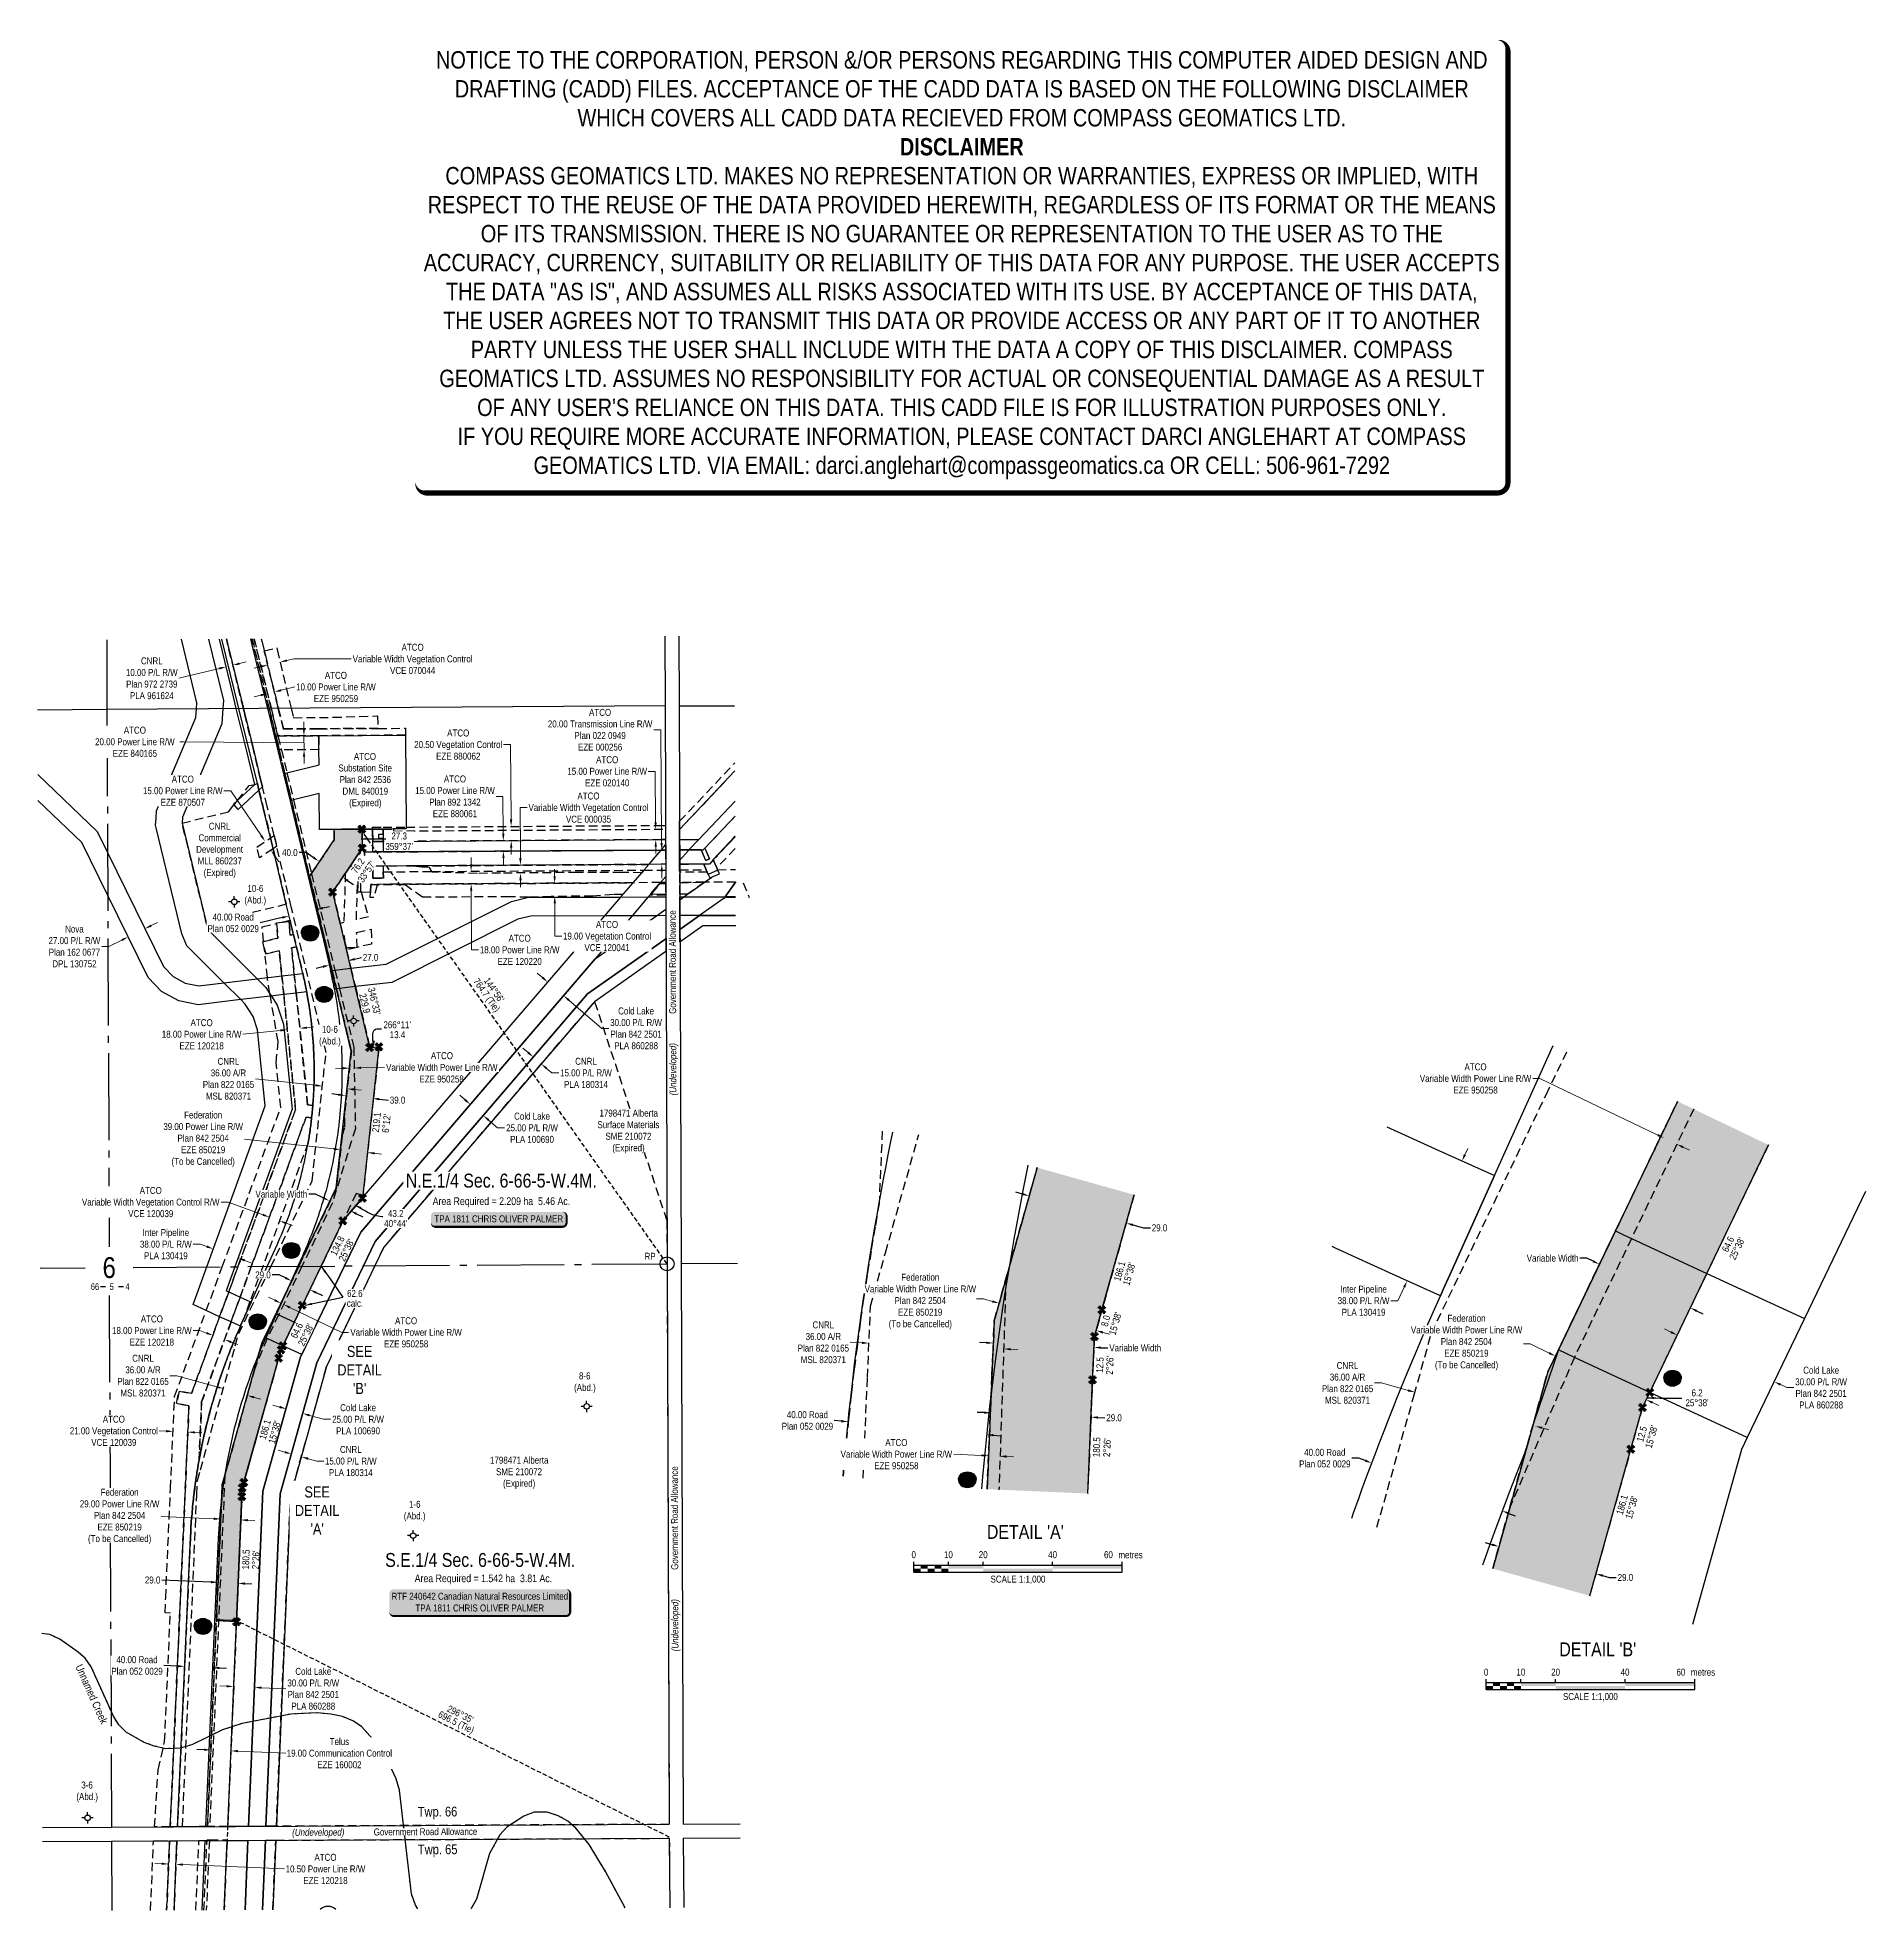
# Model space of a CAD drawing. Extents: x 516054 to 518684, y 6058562 to 6061257.
import ezdxf
from ezdxf.enums import TextEntityAlignment as Align

# ---------------------------------------------------------------- set-up
doc = ezdxf.new("R2010")
doc.units = 0
doc.header["$LTSCALE"] = 5
doc.header["$PDSIZE"] = 0.5
for name, pattern in [('foc-ACCESSROAD', [3.75, 2.5, -1.25]), ('foc-FLOWLINE', [3.75, 2.5, -1.25]), ('foc-QUARTERLINE', [33, 25, -3, 2, -3]), ('foc-TIELINE', [1.875, 1.25, -0.625]), ('foc-TRAV', [1.875, 1.25, -0.625]), ('foc-WHEELTRACKS', [2, 0.4, -1.6])]:
    doc.linetypes.add(name, pattern=pattern)
doc.layers.get('Defpoints').update_dxf_attribs({"color": 9})
for name, color, linetype in [('10', 1, 'Continuous'), ('35', 37, 'Continuous'), ('9', 3, 'Continuous'), ('C-EZE', 13, 'foc-FLOWLINE'), ('C-SYMBOL', 7, 'Continuous'), ('D-TXT', 6, 'Continuous'), ('DETAIL-T', 7, 'Continuous'), ('F-AR', 190, 'foc-ACCESSROAD'), ('F-EZE', 190, 'foc-FLOWLINE'), ('F-RW', 190, 'Continuous'), ('F-VCE', 190, 'foc-FLOWLINE'), ('F-WS', 190, 'foc-ACCESSROAD'), ('F-WS-S', 190, 'Continuous'), ('L-AREAREQUIRED', 7, 'Continuous'), ('L-BD', 7, 'Continuous'), ('L-BD1', 253, 'Continuous'), ('L-MON', 1, 'Continuous'), ('L-ROAD-T', 7, 'Continuous'), ('L-SEC', 7, 'Continuous'), ('L-SECLBL', 7, 'Continuous'), ('L-SECQ', 8, 'foc-QUARTERLINE'), ('L-SYMBOL', 7, 'Continuous'), ('L-TIE', 7, 'foc-TIELINE'), ('L-TITLEDB', 4, 'Continuous'), ('L-TITLEDB-T', 4, 'Continuous'), ('P-CROSSINGS', 250, 'Continuous'), ('P-PROPOSED', 10, 'Continuous'), ('P-PROPOSED-H', 21, 'Continuous'), ('P-TRAV', 4, 'foc-TRAV'), ('P-TXT', 4, 'Continuous'), ('T-WATER-P3', 160, 'foc-WHEELTRACKS'), ('T-WATER-T', 170, 'Continuous'), ('VCE', 7, 'Continuous')]:
    doc.layers.add(name, color=color, linetype=linetype)
for name, color, linetype, lineweight in [('C-EZE-T', 13, 'Continuous', 9), ('F-AR-T', 190, 'Continuous', 9), ('F-EZE-T', 190, 'Continuous', 9), ('F-RW-T', 190, 'Continuous', 9), ('F-VCE-T', 190, 'Continuous', 9), ('F-WS-T', 190, 'Continuous', 9), ('T-TEXT', 48, 'Continuous', 18)]:
    doc.layers.add(name, color=color, linetype=linetype, lineweight=lineweight)
doc.layers.add('DISCLAIMER', color=7, linetype='Continuous', plot=False)
doc.styles.add('100L', font='ARIALN.TTF', dxfattribs={"height": 11})
doc.styles.add('175L', font='ARIALN.TTF', dxfattribs={"height": 20})
doc.styles.add('80', font='ARIALN.TTF', dxfattribs={"height": 10})
doc.styles.add('80CG', font='ARIALN.TTF', dxfattribs={"height": 10})
doc.styles.add('80L', font='ARIALN.TTF', dxfattribs={"height": 10})
doc.styles.add('80LS', font='ARIALNI.TTF', dxfattribs={"height": 10})
doc.styles.add('Crossing', font='ARIALN.TTF', dxfattribs={"height": 10})
doc.styles.add('foc-LtypeFont', font='ARIALN.TTF', dxfattribs={"height": 7.35})
doc.styles.add('SIMPLEX', font='ARIALN.TTF')
doc.linetypes.add('foc-TOPO-flowdirection-NOLINE', pattern='A,0,[">",foc-LtypeFont,S=0.3,R=0,X=0,Y=-0.945],-20,[">",foc-LtypeFont,S=0.3,R=0,X=0,Y=-0.945],0', length=20)
doc.dimstyles.new('Compass 5 000', dxfattribs={"dimscale": 5, "dimtxt": 9, "dimasz": 2, "dimexe": 0.2, "dimexo": 0.0625, "dimgap": 0.5, "dimtad": 0, "dimtih": 1, "dimtoh": 1, "dimzin": 0, "dimdsep": 46, "dimtxsty": '80CG', "dimcen": 0.1, "dimse1": 1, "dimse2": 1, "dimclrd": 256, "dimclrt": 256, "dimaunit": 1, "dimadec": 4, "dimazin": 0, "dimtfac": 0.06, "dimtofl": 0, "dimtmove": 0, "dimatfit": 1, "dimfxl": 0.2, "dimtolj": 1, "dimtzin": 0, "dimlwd": -1, "dimarcsym": 0})

msp = doc.modelspace()

# ---------------------------------------------------------------- texts
at = {"layer": 'C-EZE-T', "linetype": 'Continuous', "style": '80CG'}
for s, height, p in [('Federation', 9.995, (517296.615, 6059467.929)), ('Plan 842 2504', 9.99501, (517286.978, 6059434.421)), ('(To be Cancelled)', 9.99501, (517278.564, 6059400.954)), ('EZE 850219', 9.995, (517292.04, 6059417.722)), ('Federation', 9.995, (518082.533, 6059408.886)), ('Plan 842 2504', 9.99501, (518072.896, 6059375.379)), ('EZE 850219', 9.995, (518077.959, 6059358.68)), ('(To be Cancelled)', 9.99501, (518064.483, 6059341.912))]:
    msp.add_text(s, height=height, dxfattribs=at).set_placement(p)
at = {"layer": 'C-SYMBOL', "color": 3, "style": '175L'}
msp.add_text('S.E.1/4 Sec. 6-66-5-W.4M.', height=19.98021, dxfattribs=at).set_placement((516690.844, 6059050.137), align=Align.BOTTOM_CENTER)
at = {"layer": 'D-TXT', "color": 3, "char_height": 13.9861, "attachment_point": 1, "rotation": 0.289861, "style": '80L'}
for s, insert in [('Twp. 66', (516600.838, 6058710.772)), ('Twp. 65', (516601.113, 6058656.432))]:
    msp.add_mtext_dynamic_manual_height_columns(s, width=101.34522, gutter_width=47.476, heights=[0], dxfattribs=dict(at, insert=insert))
at = {"layer": 'DETAIL-T', "color": 3, "char_height": 19.99, "width": 223.74632, "attachment_point": 5, "style": '80CG'}
for s, insert in [("DETAIL 'A'", (517475.101, 6059106.452)), ("DETAIL 'B'", (518298.699, 6058937.456))]:
    msp.add_mtext(s, dxfattribs=dict(at, insert=insert))
at = {"layer": 'F-WS-T', "char_height": 9.99505, "attachment_point": 1, "style": '80L'}
for s, width, insert in [('\\pi24.55445;ATCO\\P\\pi2.20535;Substation Site\\P\\pi3.99505;Plan 842 2536\\P\\pi8.11988;DML 840019\\P\\pi17.682;(Expired)', 80.42354, (516484.569, 6060227.481)), ('\\pi4.72024;10-6\\P\\pi0.39428;(Abd.)', 30.58281, (516351.184, 6060037.49)), ('\\pi7.51899;8-6\\P\\pi0.39428;(Abd.)', 30.58281, (516825.479, 6059335.955)), ('\\pi4.25485;1798471 Alberta\\P\\pi12.86927;SME 210072\\P\\pi22.87796;(Expired)', 90.81546, (516700.723, 6059214.736)), ('\\pi7.9042;1-6\\P\\pi0.39428;(Abd.)', 30.58281, (516580.511, 6059151.191)), ('\\pi7.51899;3-6\\P\\pi0.39428;(Abd.)', 30.58281, (516109.368, 6058747.193))]:
    msp.add_mtext_dynamic_manual_height_columns(s, width=width, gutter_width=49.975, heights=[0], dxfattribs=dict(at, insert=insert))
at = {"layer": 'L-AREAREQUIRED', "color": 5, "linetype": 'Continuous', "style": '100L'}
msp.add_text('Area Required = 2.209 ha  5.46 Ac.', height=10.99451, dxfattribs=at).set_placement((516721.299, 6059573.655), align=Align.BOTTOM_CENTER)
at = {"layer": 'L-BD', "linetype": 'Continuous', "style": '80L'}
for s, height, rotation, p in [('764.7 (Tie)', 9.99501, 305.179, (516699.235, 6059878.278)), ("144°56'", 9.995, 305.179, (516710.876, 6059886.483)), ('696.5 (Tie)', 9.99501, 333.4186, (516655.744, 6058831.495)), ("296°35'", 9.995, 333.4186, (516662.118, 6058844.232))]:
    msp.add_text(s, height=height, rotation=rotation, dxfattribs=at).set_placement(p, align=Align.MIDDLE)
at = {"layer": 'L-BD1', "linetype": 'Continuous', "style": '80L'}
for s, rotation, p in [('229.9', 283.4431, (516524.788, 6059867.109)), ("346°33'", 283.4431, (516538.641, 6059870.421)), ('219.1', 83.7889, (516541.486, 6059695.843)), ("6°12'", 83.7889, (516555.645, 6059694.302)), ('134.8', 64.3667, (516485.427, 6059518.2)), ("25°38'", 64.3667, (516498.269, 6059512.038)), ('186.1', 74.3639, (517610.706, 6059481.603)), ("15°38'", 74.3639, (517624.422, 6059477.764)), ('8.0', 74.3639, (517590.712, 6059410.166)), ("15°38'", 74.3639, (517604.428, 6059406.327)), ('12.5', 87.5542, (517582.313, 6059346.727)), ("2°26'", 87.5542, (517596.542, 6059346.119)), ("15°38'", 74.3639, (516394.904, 6059249.996)), ('12.5', 74.3639, (518362.116, 6059247.235)), ("15°38'", 74.3639, (518375.831, 6059243.397)), ('180.5', 87.602, (517577.631, 6059228.366)), ("2°26'", 87.602, (517592.61, 6059227.739)), ('186.1', 74.3639, (518333.654, 6059145.544)), ("15°38'", 74.3639, (518347.37, 6059141.705))]:
    msp.add_text(s, height=9.995, rotation=rotation, dxfattribs=at).set_placement(p, align=Align.MIDDLE)
at = {"layer": 'L-BD1', "linetype": 'Continuous', "char_height": 9.99501, "attachment_point": 1, "line_spacing_factor": 0.855, "style": '80L'}
for s, insert, width in [("\\pi0.2102;266°11' \\P\\pi9.32911;13.4", (516551.373, 6059841.31), 39.15276), ("\\pi8.94049;6.2 \\P\\pi0.2102;25°38'", (518424.719, 6059311.562), 32.78486)]:
    msp.add_mtext(s, dxfattribs=dict(at, insert=insert, width=width))
at = {"layer": 'L-ROAD-T', "style": '80L'}
for p in [(516967.464, 6059926.505), (516970.412, 6059126.39)]:
    msp.add_text('Government Road Allowance', height=10, rotation=90.200029, dxfattribs=at).set_placement(p, align=Align.MIDDLE_CENTER)
at = {"layer": 'L-SYMBOL', "color": 5, "style": '100L'}
msp.add_text('Area Required = 1.542 ha  3.81 Ac.', height=10.98912, dxfattribs=at).set_placement((516695.406, 6059030.851), align=Align.BOTTOM_CENTER)
at = {"layer": 'T-TEXT', "style": '80LS'}
for rotation, p in [(90.200029, (516968.002, 6059772.318)), (90.200029, (516970.95, 6058972.204)), (0.286604, (516457.809, 6058674.22))]:
    msp.add_text('(Undeveloped)', height=10, rotation=rotation, dxfattribs=at).set_placement(p, align=Align.MIDDLE_CENTER)

# ---------------------------------------------------------------- blocks, each defined once
blk = doc.blocks.new('L-SECLBL')
at = {"layer": '9', "color": 7}
for p, q in [((-5.1, -27.8), (-12.3, -27.8)), ((20.7, -27.8), (13.5, -27.8))]:
    blk.add_line(p, q, dxfattribs=at)
at = {"layer": '10', "color": 2, "style": 'SIMPLEX'}
blk.add_attdef('SEC', text='', height=30, dxfattribs=at).set_placement((0, 0), align=Align.MIDDLE)
at = {"layer": '10', "color": 5, "style": '80L'}
blk.add_attdef('TWP', text='', height=9.5, dxfattribs=at).set_placement((-14.4, -27.4), align=Align.MIDDLE_RIGHT)
blk.add_attdef('RGE', text='', height=9.5, dxfattribs=at).set_placement((3.6, -27.4), align=Align.MIDDLE_CENTER)
blk.add_attdef('MER', text='', height=9.5, dxfattribs=at).set_placement((23.2, -27.4), align=Align.MIDDLE_LEFT)
blk = doc.blocks.new('*U367')
h = blk.add_hatch(color=255)
edge = h.paths.add_edge_path()
edge.add_line((-124, -20), (124, -20))
edge.add_arc((124, -14), 6, 270, 360)
edge.add_line((130, -14), (130, 12.5))
edge.add_arc((124, 12.5), 6, 0, 90)
edge.add_line((124, 18.5), (-124, 18.5))
edge.add_arc((-124, 12.5), 6, 90, 180)
edge.add_line((-130, 12.5), (-130, -14))
edge.add_arc((-124, -14), 6, 180, 270)
at = {"color": 44, "flags": 128}
blk.add_lwpolyline([(-124, -20, 3, 3, 0), (124, -20, 3, 3, 0.414214), (130, -14, 3, 3, 0), (130, 12.5, 3, 0, 0.414214), (124, 18.5, 0, 0, 0), (-124, 18.5, 0, 0, 0.414214), (-130, 12.5, 0, 0, 0), (-130, -14, 0, 3, 0.414214)], format="xyseb", close=True, dxfattribs=at)
at = {"color": 44, "style": '80'}
blk.add_attdef('ENTER_TEXT_001', (-36, -5), '', height=10, dxfattribs=at)
blk = doc.blocks.new('*U368')
h = blk.add_hatch(color=255)
edge = h.paths.add_edge_path()
edge.add_line((-91.5, -11.5), (91.5, -11.5))
edge.add_arc((91.5, -5.5), 6, 270, 360)
edge.add_line((97.5, -5.5), (97.5, 4))
edge.add_arc((91.5, 4), 6, 0, 90)
edge.add_line((91.5, 10), (-91.5, 10))
edge.add_arc((-91.5, 4), 6, 90, 180)
edge.add_line((-97.5, 4), (-97.5, -5.5))
edge.add_arc((-91.5, -5.5), 6, 180, 270)
at = {"color": 44, "flags": 128}
blk.add_lwpolyline([(-91.5, -11.5, 3, 3, 0), (91.5, -11.5, 3, 3, 0.414214), (97.5, -5.5, 3, 3, 0), (97.5, 4, 3, 0, 0.414214), (91.5, 10, 0, 0, 0), (-91.5, 10, 0, 0, 0.414214), (-97.5, 4, 0, 0, 0), (-97.5, -5.5, 0, 3, 0.414214)], format="xyseb", close=True, dxfattribs=at)
at = {"color": 44, "style": '80'}
blk.add_attdef('ENTER_TEXT_001', (-36, -5), '', height=10, dxfattribs=at)
blk = doc.blocks.new('*D393')
at = {"layer": 'Defpoints', "color": 0, "transparency": 16777216}
for p in [(516462.6, 6059737.5), (516463.8, 6059748.1), (516498.4, 6059733.7)]:
    blk.add_point(p, dxfattribs=at)
at = {"layer": 'F-AR-T', "transparency": 16777216}
for p, q in [((516453.8, 6059749.2), (516367.3, 6059758.6)), ((516509.5, 6059743.1), (516519.4, 6059742.1))]:
    blk.add_line(p, q, dxfattribs=at)
for points in [[(516454, 6059750.8), (516453.6, 6059747.5), (516463.8, 6059748.1)], [(516509.6, 6059744.8), (516509.3, 6059741.5), (516499.5, 6059744.2)]]:
    blk.add_solid(points, dxfattribs=at)
at = {"layer": 'F-AR-T', "transparency": 16777216, "insert": (516328.6, 6059758.6), "char_height": 10, "attachment_point": 5, "style": '80CG'}
blk.add_mtext('\\A1;CNRL\\P36.00 A/R\\PPlan 822 0165\\PMSL 820371', dxfattribs=at)
blk = doc.blocks.new('*D372')
at = {"layer": 'Defpoints', "color": 0, "transparency": 16777216}
for p in [(516242.5, 6058628.5), (516240.2, 6058575.2), (516250.8, 6058574.7)]:
    blk.add_point(p, dxfattribs=at)
at = {"layer": 'F-EZE-T', "transparency": 16777216}
for p, q in [((516232.5, 6058629), (516222.5, 6058629.4)), ((516263.1, 6058627.7), (516409, 6058621.4))]:
    blk.add_line(p, q, dxfattribs=at)
for points in [[(516232.6, 6058630.6), (516232.4, 6058627.3), (516242.5, 6058628.5)], [(516263.1, 6058629.3), (516263, 6058626), (516253.1, 6058628.1)]]:
    blk.add_solid(points, dxfattribs=at)
at = {"layer": 'F-EZE-T', "transparency": 16777216, "insert": (516468.2, 6058621.4), "char_height": 10, "attachment_point": 5, "style": '80CG'}
blk.add_mtext('\\A1;ATCO\\P10.50 Power Line R/W\\PEZE 120218 ', dxfattribs=at)
blk = doc.blocks.new('*D373')
at = {"layer": 'Defpoints', "color": 0, "transparency": 16777216}
for p in [(516856.8, 6060087.1), (516951.9, 6060087.7), (516857, 6060066.6)]:
    blk.add_point(p, dxfattribs=at)
at = {"layer": 'F-EZE-T', "transparency": 16777216}
for p, q in [((516950.8, 6060260.8), (516940.8, 6060260.8)), ((516951.8, 6060097.7), (516950.8, 6060260.8)), ((516952.1, 6060057.2), (516952.2, 6060047.2))]:
    blk.add_line(p, q, dxfattribs=at)
for points in [[(516953.5, 6060097.7), (516950.2, 6060097.7), (516951.9, 6060087.7)], [(516953.8, 6060057.2), (516950.4, 6060057.2), (516952, 6060067.2)]]:
    blk.add_solid(points, dxfattribs=at)
at = {"layer": 'F-EZE-T', "transparency": 16777216, "insert": (516863.3, 6060260.8), "char_height": 10, "attachment_point": 5, "style": '80CG'}
blk.add_mtext('\\A1;ATCO\\P20.00 Transmission Line R/W\\PPlan 022 0949\\PEZE 000256', dxfattribs=at)
blk = doc.blocks.new('*D374')
at = {"layer": 'Defpoints', "color": 0, "transparency": 16777216}
for p in [(516928.1, 6060117.5), (516943.2, 6060117.6), (516928.2, 6060102.5)]:
    blk.add_point(p, dxfattribs=at)
at = {"layer": 'F-EZE-T', "transparency": 16777216}
for p, q in [((516942.7, 6060201), (516932.7, 6060201)), ((516943.1, 6060127.6), (516942.7, 6060201)), ((516943.4, 6060092.6), (516943.4, 6060082.6))]:
    blk.add_line(p, q, dxfattribs=at)
for points in [[(516944.8, 6060127.6), (516941.5, 6060127.6), (516943.2, 6060117.6)], [(516945, 6060092.7), (516941.7, 6060092.6), (516943.3, 6060102.6)]]:
    blk.add_solid(points, dxfattribs=at)
at = {"layer": 'F-EZE-T', "transparency": 16777216, "insert": (516873.5, 6060201), "char_height": 10, "attachment_point": 5, "style": '80CG'}
blk.add_mtext('\\A1;ATCO\\P15.00 Power Line R/W\\PEZE 020140', dxfattribs=at)
blk = doc.blocks.new('*D375')
at = {"layer": 'Defpoints', "color": 0, "transparency": 16777216}
for p in [(516774.2, 6060057.8), (516677.8, 6060039.2), (516774.3, 6060039.8)]:
    blk.add_point(p, dxfattribs=at)
at = {"layer": 'F-EZE-T', "transparency": 16777216}
for p, q in [((516677.6, 6060067.2), (516677.6, 6060077.2)), ((516677.9, 6060029.2), (516678.4, 6059944.1)), ((516678.4, 6059944.1), (516688.4, 6059944.1))]:
    blk.add_line(p, q, dxfattribs=at)
for points in [[(516679.3, 6060067.2), (516676, 6060067.2), (516677.7, 6060057.2)], [(516679.5, 6060029.2), (516676.2, 6060029.2), (516677.8, 6060039.2)]]:
    blk.add_solid(points, dxfattribs=at)
at = {"layer": 'F-EZE-T', "transparency": 16777216, "insert": (516747.6, 6059944.1), "char_height": 10, "attachment_point": 5, "style": '80CG'}
blk.add_mtext('\\A1;ATCO\\P18.00 Power Line R/W\\PEZE 120220', dxfattribs=at)
blk = doc.blocks.new('*D376')
at = {"layer": 'Defpoints', "color": 0, "transparency": 16777216}
for p in [(516376.9, 6060096.8), (516381.5, 6060100), (516385.3, 6060084.4)]:
    blk.add_point(p, dxfattribs=at)
at = {"layer": 'F-EZE-T', "transparency": 16777216}
for p, q in [((516332.1, 6060173.1), (516322.1, 6060173.1)), ((516375.9, 6060108.2), (516332.1, 6060173.1)), ((516395.5, 6060079.2), (516401.1, 6060071))]:
    blk.add_line(p, q, dxfattribs=at)
for points in [[(516377.3, 6060109.2), (516374.5, 6060107.3), (516381.5, 6060100)], [(516396.9, 6060080.2), (516394.1, 6060078.3), (516389.9, 6060087.5)]]:
    blk.add_solid(points, dxfattribs=at)
at = {"layer": 'F-EZE-T', "transparency": 16777216, "insert": (516262.9, 6060173.1), "char_height": 10, "attachment_point": 5, "style": '80CG', "bg_fill": 3, "box_fill_scale": 1.1, "bg_fill_color": 256, "bg_fill_true_color": 13158600, "bg_fill_transparency": 0}
blk.add_mtext('\\A1;ATCO\\P15.00 Power Line R/W\\PEZE 870507', dxfattribs=at)
blk = doc.blocks.new('*D377')
at = {"layer": 'Defpoints', "color": 0, "transparency": 16777216}
for p in [(516724.1, 6060101.2), (516781.6, 6060101.6), (516781.7, 6060086.6)]:
    blk.add_point(p, dxfattribs=at)
at = {"layer": 'F-EZE-T', "transparency": 16777216}
for p, q in [((516723.6, 6060165), (516713.6, 6060165)), ((516724, 6060111.2), (516723.6, 6060165)), ((516724.2, 6060076.2), (516724.3, 6060066.2))]:
    blk.add_line(p, q, dxfattribs=at)
for points in [[(516725.7, 6060111.2), (516722.3, 6060111.2), (516724.1, 6060101.2)], [(516725.9, 6060076.2), (516722.6, 6060076.2), (516724.2, 6060086.2)]]:
    blk.add_solid(points, dxfattribs=at)
at = {"layer": 'F-EZE-T', "transparency": 16777216, "insert": (516654.5, 6060165), "char_height": 10, "attachment_point": 5, "style": '80CG'}
blk.add_mtext('\\A1;ATCO\\P15.00 Power Line R/W\\PPlan 892 1342\\PEZE 880061', dxfattribs=at)
blk = doc.blocks.new('*D378')
at = {"layer": 'Defpoints', "color": 0, "transparency": 16777216}
for p in [(516735.3, 6060121.7), (516759.7, 6060121.9), (516759.8, 6060101.4)]:
    blk.add_point(p, dxfattribs=at)
at = {"layer": 'F-EZE-T', "transparency": 16777216}
for p, q in [((516734.5, 6060239.5), (516724.5, 6060239.5)), ((516735.2, 6060131.7), (516734.5, 6060239.5)), ((516735.5, 6060091.3), (516735.5, 6060081.3))]:
    blk.add_line(p, q, dxfattribs=at)
for points in [[(516736.9, 6060131.8), (516733.5, 6060131.7), (516735.3, 6060121.7)], [(516737.1, 6060091.3), (516733.8, 6060091.3), (516735.4, 6060101.3)]]:
    blk.add_solid(points, dxfattribs=at)
at = {"layer": 'F-EZE-T', "transparency": 16777216, "insert": (516659.2, 6060239.5), "char_height": 10, "attachment_point": 5, "style": '80CG'}
blk.add_mtext('\\A1;ATCO\\P20.50 Vegetation Control\\PEZE 880062', dxfattribs=at)
blk = doc.blocks.new('*D379')
at = {"layer": 'Defpoints', "color": 0, "transparency": 16777216}
for p in [(516394.6, 6060315.3), (516389.6, 6060293.8), (516399.3, 6060296.1)]:
    blk.add_point(p, dxfattribs=at)
at = {"layer": 'F-EZE-T', "transparency": 16777216}
for p, q in [((516375.2, 6060310.6), (516365.5, 6060308.2)), ((516404.3, 6060317.6), (516424, 6060322.4))]:
    blk.add_line(p, q, dxfattribs=at)
for points in [[(516374.8, 6060312.2), (516375.6, 6060309), (516384.9, 6060312.9)], [(516403.9, 6060319.3), (516404.7, 6060316), (516394.6, 6060315.3)]]:
    blk.add_solid(points, dxfattribs=at)
at = {"layer": 'F-EZE-T', "transparency": 16777216, "insert": (516483.2, 6060322.4), "char_height": 10, "attachment_point": 5, "style": '80CG'}
blk.add_mtext('\\A1;ATCO\\P10.00 Power Line R/W\\PEZE 950259', dxfattribs=at)
blk = doc.blocks.new('*D380')
at = {"layer": 'Defpoints', "color": 0, "transparency": 16777216}
for p in [(516332.2, 6058791.4), (516299.8, 6058711.8), (516328.7, 6058710.6)]:
    blk.add_point(p, dxfattribs=at)
at = {"layer": 'F-EZE-T', "transparency": 16777216}
for p, q in [((516293.2, 6058793.1), (516283.2, 6058793.5)), ((516342.2, 6058791), (516411, 6058788))]:
    blk.add_line(p, q, dxfattribs=at)
for points in [[(516293.3, 6058794.7), (516293.2, 6058791.4), (516303.2, 6058792.6)], [(516342.2, 6058792.6), (516342.1, 6058789.3), (516332.2, 6058791.4)]]:
    blk.add_solid(points, dxfattribs=at)
at = {"layer": 'F-EZE-T', "transparency": 16777216, "insert": (516488.2, 6058788), "char_height": 10, "attachment_point": 5, "style": '80CG', "bg_fill": 3, "box_fill_scale": 1.1, "bg_fill_color": 256, "bg_fill_true_color": 13158600, "bg_fill_transparency": 0}
blk.add_mtext('\\A1;Telus\\P19.00 Communication Control\\PEZE 160002', dxfattribs=at)
blk = doc.blocks.new('*D381')
at = {"layer": 'Defpoints', "color": 0, "transparency": 16777216}
for p in [(516413, 6059833.2), (516413.4, 6059829.2), (516430.9, 6059835)]:
    blk.add_point(p, dxfattribs=at)
at = {"layer": 'F-RW-T', "transparency": 16777216}
for p, q in [((516403.4, 6059828.2), (516349.2, 6059822.6)), ((516441.2, 6059832.1), (516451.2, 6059833.1))]:
    blk.add_line(p, q, dxfattribs=at)
for points in [[(516403.3, 6059829.9), (516403.6, 6059826.5), (516413.4, 6059829.2)], [(516441, 6059833.7), (516441.4, 6059830.4), (516431.3, 6059831.1)]]:
    blk.add_solid(points, dxfattribs=at)
at = {"layer": 'F-RW-T', "transparency": 16777216, "insert": (516290, 6059822.6), "char_height": 10, "attachment_point": 5, "style": '80CG'}
blk.add_mtext('\\A1;ATCO\\P18.00 Power Line R/W\\PEZE 120218', dxfattribs=at)
blk = doc.blocks.new('*D382')
at = {"layer": 'Defpoints', "color": 0, "transparency": 16777216}
for p in [(516779.4, 6059841.6), (516798, 6059825.6), (516695.2, 6059705.7)]:
    blk.add_point(p, dxfattribs=at)
at = {"layer": 'F-RW-T', "transparency": 16777216}
for p, q in [((516669, 6059728.3), (516661.4, 6059734.8)), ((516702.8, 6059699.2), (516715.8, 6059688)), ((516715.8, 6059688), (516725.8, 6059688))]:
    blk.add_line(p, q, dxfattribs=at)
for points in [[(516670.1, 6059729.5), (516667.9, 6059727), (516676.6, 6059721.7)], [(516703.9, 6059700.5), (516701.7, 6059698), (516695.2, 6059705.7)]]:
    blk.add_solid(points, dxfattribs=at)
at = {"layer": 'F-RW-T', "transparency": 16777216, "insert": (516765.4, 6059688), "char_height": 10, "attachment_point": 5, "style": '80CG', "bg_fill": 3, "box_fill_scale": 1.1, "bg_fill_color": 256, "bg_fill_true_color": 13158600, "bg_fill_transparency": 0}
blk.add_mtext('\\A1;Cold Lake\\P25.00 P/L R/W\\PPLA 100690', dxfattribs=at)
blk = doc.blocks.new('*D383')
at = {"layer": 'Defpoints', "color": 0, "transparency": 16777216}
for p in [(516363.4, 6059669.4), (516399.1, 6059656.4), (516306.7, 6059513.7)]:
    blk.add_point(p, dxfattribs=at)
at = {"layer": 'F-RW-T', "transparency": 16777216}
for p, q in [((516288, 6059520.5), (516278, 6059520.5)), ((516297.4, 6059517.1), (516288, 6059520.5)), ((516351.8, 6059497.3), (516361.2, 6059493.9))]:
    blk.add_line(p, q, dxfattribs=at)
for points in [[(516297.9, 6059518.7), (516296.8, 6059515.6), (516306.7, 6059513.7)], [(516352.4, 6059498.9), (516351.2, 6059495.7), (516342.4, 6059500.7)]]:
    blk.add_solid(points, dxfattribs=at)
at = {"layer": 'F-RW-T', "transparency": 16777216, "insert": (516238.5, 6059520.5), "char_height": 10, "attachment_point": 5, "style": '80CG'}
blk.add_mtext('\\A1;Inter Pipeline\\P38.00 P/L R/W\\PPLA 130419', dxfattribs=at)
blk = doc.blocks.new('*D384')
at = {"layer": 'Defpoints', "color": 0, "transparency": 16777216}
for p in [(516778.7, 6059780), (516717, 6059731.1), (516728.4, 6059721.4)]:
    blk.add_point(p, dxfattribs=at)
at = {"layer": 'F-RW-T', "transparency": 16777216}
for p, q in [((516759.8, 6059796.3), (516752.2, 6059802.8)), ((516786.3, 6059773.5), (516793.9, 6059767)), ((516793.9, 6059767), (516803.9, 6059767))]:
    blk.add_line(p, q, dxfattribs=at)
for points in [[(516760.8, 6059797.6), (516758.7, 6059795), (516767.3, 6059789.8)], [(516787.4, 6059774.8), (516785.2, 6059772.3), (516778.7, 6059780)]]:
    blk.add_solid(points, dxfattribs=at)
at = {"layer": 'F-RW-T', "transparency": 16777216, "insert": (516843, 6059767), "char_height": 10, "attachment_point": 5, "style": '80CG'}
blk.add_mtext('\\A1;CNRL\\P15.00 P/L R/W\\PPLA 180314', dxfattribs=at)
blk = doc.blocks.new('*D385')
at = {"layer": 'Defpoints', "color": 0, "transparency": 16777216}
for p in [(516810.8, 6059878.2), (516600.7, 6059679.2), (516623.4, 6059659.7)]:
    blk.add_point(p, dxfattribs=at)
at = {"layer": 'F-RW-T', "transparency": 16777216}
for p, q in [((516780.5, 6059904.2), (516772.9, 6059910.7)), ((516818.4, 6059871.7), (516865.7, 6059831.1)), ((516865.7, 6059831.1), (516875.7, 6059831.1))]:
    blk.add_line(p, q, dxfattribs=at)
for points in [[(516781.6, 6059905.5), (516779.4, 6059902.9), (516788.1, 6059897.7)], [(516819.5, 6059873), (516817.3, 6059870.4), (516810.8, 6059878.2)]]:
    blk.add_solid(points, dxfattribs=at)
at = {"layer": 'F-RW-T', "transparency": 16777216, "insert": (516915.1, 6059831.1), "char_height": 10, "attachment_point": 5, "style": '80CG'}
blk.add_mtext('\\A1;Cold Lake\\P30.00 P/L R/W\\PPlan 842 2501\\PPLA 860288', dxfattribs=at)
blk = doc.blocks.new('*D386')
at = {"layer": 'Defpoints', "color": 0, "transparency": 16777216}
for p in [(516321.2, 6060368.2), (516330.8, 6060370.5), (516325.2, 6060351.4)]:
    blk.add_point(p, dxfattribs=at)
at = {"layer": 'F-RW-T', "transparency": 16777216}
for p, q in [((516344.6, 6060356.1), (516354.3, 6060358.5)), ((516315.5, 6060349), (516257.3, 6060334.9))]:
    blk.add_line(p, q, dxfattribs=at)
for points in [[(516344.2, 6060357.7), (516344.9, 6060354.5), (516334.8, 6060353.7)], [(516315.1, 6060350.7), (516315.9, 6060347.4), (516325.2, 6060351.4)]]:
    blk.add_solid(points, dxfattribs=at)
at = {"layer": 'F-RW-T', "transparency": 16777216, "insert": (516218.3, 6060334.9), "char_height": 10, "attachment_point": 5, "style": '80CG'}
blk.add_mtext('\\A1;CNRL\\P10.00 P/L R/W\\PPlan 972 2739\\PPLA 961624', dxfattribs=at)
blk = doc.blocks.new('*D387')
at = {"layer": 'Defpoints', "color": 0, "transparency": 16777216}
for p in [(516383.9, 6060359.4), (516401.8, 6060363.6), (516403.1, 6060358.3)]:
    blk.add_point(p, dxfattribs=at)
at = {"layer": 'F-RW-T', "transparency": 16777216}
for p, q in [((516412.8, 6060360.6), (516422.5, 6060362.8)), ((516505.2, 6060362.8), (516422.5, 6060362.8)), ((516375.4, 6060351.8), (516365.7, 6060349.5))]:
    blk.add_line(p, q, dxfattribs=at)
for points in [[(516375.1, 6060353.4), (516375.8, 6060350.1), (516385.2, 6060354.1)], [(516412.4, 6060362.2), (516413.2, 6060358.9), (516403.1, 6060358.3)]]:
    blk.add_solid(points, dxfattribs=at)
at = {"layer": 'F-RW-T', "transparency": 16777216, "insert": (516593.6, 6060362.8), "char_height": 10, "attachment_point": 5, "style": '80CG'}
blk.add_mtext('\\A1;ATCO\\PVariable Width Vegetation Control\\PVCE 070044', dxfattribs=at)
blk = doc.blocks.new('*D388')
at = {"layer": 'Defpoints', "color": 0, "transparency": 16777216}
for p in [(516304.2, 6059383.4), (516323.2, 6059383.1), (516321.1, 6059377.2)]:
    blk.add_point(p, dxfattribs=at)
at = {"layer": 'F-RW-T', "transparency": 16777216}
for p, q in [((516287.6, 6059396.2), (516277.6, 6059396.2)), ((516297, 6059392.7), (516287.6, 6059396.2)), ((516332.6, 6059379.7), (516342, 6059376.2))]:
    blk.add_line(p, q, dxfattribs=at)
for points in [[(516297.5, 6059394.3), (516296.4, 6059391.2), (516306.4, 6059389.3)], [(516333.2, 6059381.2), (516332.1, 6059378.1), (516323.2, 6059383.1)]]:
    blk.add_solid(points, dxfattribs=at)
at = {"layer": 'F-RW-T', "transparency": 16777216, "insert": (516218.4, 6059396.2), "char_height": 10, "attachment_point": 5, "style": '80CG'}
blk.add_mtext('\\A1;ATCO\\P18.00 Power Line R/W\\PEZE 120218', dxfattribs=at)
blk = doc.blocks.new('*D389')
at = {"layer": 'Defpoints', "color": 0, "transparency": 16777216}
for p in [(516325.1, 6059326.3), (516355.9, 6059302.8), (516359.8, 6059316.6)]:
    blk.add_point(p, dxfattribs=at)
at = {"layer": 'F-RW-T', "transparency": 16777216}
for p, q in [((516254.4, 6059331.3), (516244.4, 6059331.3)), ((516311.7, 6059315.3), (516254.4, 6059331.3)), ((516365.5, 6059300.1), (516375.2, 6059297.4))]:
    blk.add_line(p, q, dxfattribs=at)
for points in [[(516312.1, 6059316.9), (516311.2, 6059313.7), (516321.3, 6059312.6)], [(516366, 6059301.7), (516365.1, 6059298.5), (516355.9, 6059302.8)]]:
    blk.add_solid(points, dxfattribs=at)
at = {"layer": 'F-RW-T', "transparency": 16777216, "insert": (516205.7, 6059331.3), "char_height": 10, "attachment_point": 5, "style": '80CG'}
blk.add_mtext('\\A1;CNRL\\P36.00 A/R\\PPlan 822 0165\\PMSL 820371', dxfattribs=at)
blk = doc.blocks.new('*D390')
at = {"layer": 'Defpoints', "color": 0, "transparency": 16777216}
for p in [(516435.5, 6059276.9), (516403.8, 6059255.4), (516427.6, 6059248.7)]:
    blk.add_point(p, dxfattribs=at)
at = {"layer": 'F-RW-T', "transparency": 16777216}
for p, q in [((516402, 6059286.2), (516392.4, 6059288.9)), ((516445.1, 6059274.2), (516465.5, 6059268.5)), ((516465.5, 6059268.5), (516475.5, 6059268.5))]:
    blk.add_line(p, q, dxfattribs=at)
for points in [[(516402.5, 6059287.9), (516401.6, 6059284.6), (516411.7, 6059283.6)], [(516445.6, 6059275.8), (516444.7, 6059272.6), (516435.5, 6059276.9)]]:
    blk.add_solid(points, dxfattribs=at)
at = {"layer": 'F-RW-T', "transparency": 16777216, "insert": (516515.1, 6059268.5), "char_height": 10, "attachment_point": 5, "style": '80CG'}
blk.add_mtext('\\A1;Cold Lake\\P25.00 P/L R/W\\PPLA 100690', dxfattribs=at)
blk = doc.blocks.new('*D391')
at = {"layer": 'Defpoints', "color": 0, "transparency": 16777216}
for p in [(516412.9, 6059196.1), (516433.6, 6059214.5), (516427.3, 6059192)]:
    blk.add_point(p, dxfattribs=at)
at = {"layer": 'F-RW-T', "transparency": 16777216}
for p, q in [((516409.6, 6059221.3), (516399.9, 6059224)), ((516443.3, 6059211.8), (516455.6, 6059208.4)), ((516455.6, 6059208.4), (516465.6, 6059208.4))]:
    blk.add_line(p, q, dxfattribs=at)
for points in [[(516410, 6059222.9), (516409.1, 6059219.7), (516419.2, 6059218.6)], [(516443.7, 6059213.5), (516442.8, 6059210.2), (516433.6, 6059214.5)]]:
    blk.add_solid(points, dxfattribs=at)
at = {"layer": 'F-RW-T', "transparency": 16777216, "insert": (516504.6, 6059208.4), "char_height": 10, "attachment_point": 5, "style": '80CG'}
blk.add_mtext('\\A1;CNRL\\P15.00 P/L R/W\\PPLA 180314', dxfattribs=at)
blk = doc.blocks.new('*D392')
at = {"layer": 'Defpoints', "color": 0, "transparency": 16777216}
for p in [(516341.8, 6059016.6), (516371.8, 6059015.3), (516366.1, 6058882.6)]:
    blk.add_point(p, dxfattribs=at)
at = {"layer": 'F-RW-T', "transparency": 16777216}
for p, q in [((516326.1, 6058884.4), (516316.1, 6058884.8)), ((516376.1, 6058882.2), (516411.1, 6058880.7))]:
    blk.add_line(p, q, dxfattribs=at)
for points in [[(516326.2, 6058886), (516326, 6058882.7), (516336.1, 6058883.9)], [(516376.2, 6058883.9), (516376, 6058880.6), (516366.1, 6058882.6)]]:
    blk.add_solid(points, dxfattribs=at)
at = {"layer": 'F-RW-T', "transparency": 16777216, "insert": (516450.6, 6058880.7), "char_height": 10, "attachment_point": 5, "style": '80CG'}
blk.add_mtext('\\A1;Cold Lake\\P30.00 P/L R/W\\PPlan 842 2501\\PPLA 860288', dxfattribs=at)
blk = doc.blocks.new('*D369')
at = {"layer": 'Defpoints', "color": 0, "transparency": 16777216}
for p in [(516805.3, 6060066.4), (516748.7, 6060054.3), (516805.3, 6060054.6)]:
    blk.add_point(p, dxfattribs=at)
at = {"layer": 'F-VCE-T', "transparency": 16777216}
for p, q in [((516758.2, 6060148.8), (516748.2, 6060148.8)), ((516748.2, 6060148.8), (516748.6, 6060086.1)), ((516748.6, 6060076.1), (516748.6, 6060086.1)), ((516748.8, 6060044.3), (516748.8, 6060034.3))]:
    blk.add_line(p, q, dxfattribs=at)
for points in [[(516750.3, 6060076.1), (516746.9, 6060076.1), (516748.7, 6060066.1)], [(516750.5, 6060044.3), (516747.1, 6060044.3), (516748.7, 6060054.3)]]:
    blk.add_solid(points, dxfattribs=at)
at = {"layer": 'F-VCE-T', "transparency": 16777216, "insert": (516846.6, 6060148.8), "char_height": 10, "attachment_point": 5, "style": '80CG'}
blk.add_mtext('\\A1;ATCO\\PVariable Width Vegetation Control\\PVCE 000035', dxfattribs=at)
blk = doc.blocks.new('*D370')
at = {"layer": 'Defpoints', "color": 0, "transparency": 16777216}
for p in [(516248.8, 6059247.5), (516249, 6059251), (516270, 6059246.6)]:
    blk.add_point(p, dxfattribs=at)
at = {"layer": 'F-VCE-T', "transparency": 16777216}
for p, q in [((516239, 6059251.5), (516229, 6059251.9)), ((516280.2, 6059249.6), (516290.2, 6059249.2))]:
    blk.add_line(p, q, dxfattribs=at)
for points in [[(516239.1, 6059253.1), (516238.9, 6059249.8), (516249, 6059251)], [(516280.2, 6059251.3), (516280.1, 6059248), (516270.2, 6059250.1)]]:
    blk.add_solid(points, dxfattribs=at)
at = {"layer": 'F-VCE-T', "transparency": 16777216, "insert": (516163.7, 6059251.9), "char_height": 10, "attachment_point": 5, "style": '80CG', "bg_fill": 3, "box_fill_scale": 1.1, "bg_fill_color": 256, "bg_fill_true_color": 13158600, "bg_fill_transparency": 0}
blk.add_mtext('\\A1;ATCO\\P21.00 Vegetation Control\\PVCE 120039', dxfattribs=at)
blk = doc.blocks.new('*D371')
at = {"layer": 'Defpoints', "color": 0, "transparency": 16777216}
for p in [(516267.1, 6058946.5), (516307.1, 6058944.8), (516305.6, 6058911.1)]:
    blk.add_point(p, dxfattribs=at)
at = {"layer": 'L-TITLEDB-T', "transparency": 16777216}
for p, q in [((516255.7, 6058913.3), (516235.7, 6058914.2)), ((516315.6, 6058910.7), (516325.6, 6058910.2))]:
    blk.add_line(p, q, dxfattribs=at)
for points in [[(516255.7, 6058915), (516255.6, 6058911.7), (516265.6, 6058912.9)], [(516315.6, 6058912.3), (516315.5, 6058909), (516305.6, 6058911.1)]]:
    blk.add_solid(points, dxfattribs=at)
at = {"layer": 'L-TITLEDB-T', "transparency": 16777216, "insert": (516197, 6058914.2), "char_height": 10, "attachment_point": 5, "style": '80CG', "bg_fill": 3, "box_fill_scale": 1.1, "bg_fill_color": 256, "bg_fill_true_color": 13158600, "bg_fill_transparency": 0}
blk.add_mtext('\\A1;40.00 Road\\PPlan 052 0029', dxfattribs=at)
blk = doc.blocks.new('Gabd')
for p, q in [((-0.81, 0), (-1.62, 0)), ((0, 0.81), (0, 1.62)), ((1.62, 0), (0.81, 0)), ((0, -0.81), (0, -1.62))]:
    blk.add_line(p, q)
blk.add_circle((0, 0), 0.8)
blk = doc.blocks.new('RP')
at = {"layer": '35', "color": 3}
blk.add_circle((0, 0), 10, dxfattribs=at)
at = {"layer": '35', "color": 3, "style": '80'}
blk.add_attdef('RP_001', (-32.4, 5.8), '', height=10, dxfattribs=at)
blk = doc.blocks.new('*D409')
at = {"layer": 'Defpoints', "color": 0, "linetype": 'Continuous', "transparency": 16777216}
for p in [(516184.3, 6059962.7), (516187, 6059957.2), (516211.2, 6059969.1)]:
    blk.add_point(p, dxfattribs=at)
at = {"layer": 'F-RW-T', "transparency": 16777216}
for p, q in [((516217.5, 6059979), (516226.4, 6059983.4)), ((516156.6, 6059949), (516146.6, 6059949)), ((516175.3, 6059958.2), (516156.6, 6059949))]:
    blk.add_line(p, q, dxfattribs=at)
at = {"layer": 'F-RW-T', "linetype": 'Continuous', "transparency": 16777216}
for points in [[(516216.7, 6059980.5), (516218.2, 6059977.5), (516208.5, 6059974.6)], [(516174.6, 6059959.7), (516176, 6059956.8), (516184.3, 6059962.7)]]:
    blk.add_solid(points, dxfattribs=at)
at = {"layer": 'F-RW-T', "linetype": 'Continuous', "transparency": 16777216, "insert": (516107, 6059949), "char_height": 10, "attachment_point": 5, "style": '80CG'}
blk.add_mtext('\\A1;Nova\\P27.00 P/L R/W\\PPlan 162 0677\\PDPL 130752', dxfattribs=at)
blk = doc.blocks.new('*D410')
at = {"layer": 'Defpoints', "color": 0, "linetype": 'Continuous', "transparency": 16777216}
for p in [(516830.8, 6060040.2), (516798, 6060021), (516830.9, 6060021.2)]:
    blk.add_point(p, dxfattribs=at)
at = {"layer": 'F-VCE-T', "transparency": 16777216}
for p, q in [((516797.9, 6060050), (516797.8, 6060060)), ((516798.1, 6060011), (516798.4, 6059963.9)), ((516798.4, 6059963.9), (516808.4, 6059963.9))]:
    blk.add_line(p, q, dxfattribs=at)
at = {"layer": 'F-VCE-T', "linetype": 'Continuous', "transparency": 16777216}
for points in [[(516799.5, 6060050), (516796.2, 6060050), (516797.9, 6060040)], [(516799.8, 6060011), (516796.4, 6060011), (516798, 6060021)]]:
    blk.add_solid(points, dxfattribs=at)
at = {"layer": 'F-VCE-T', "linetype": 'Continuous', "transparency": 16777216, "insert": (516873.3, 6059963.9), "char_height": 10, "attachment_point": 5, "style": '80CG', "bg_fill": 3, "box_fill_scale": 1.1, "bg_fill_color": 256, "bg_fill_true_color": 13158600, "bg_fill_transparency": 0}
blk.add_mtext('\\A1;ATCO\\P19.00 Vegetation Control\\PVCE 120041', dxfattribs=at)
blk = doc.blocks.new('TEMP')
h = blk.add_hatch(color=255)
h.dxf.hatch_style = 1
h.paths.add_polyline_path([(-1.15, -0.67), (-0.67, -0.67), (-0.67, -1.15), (0, -0.25), (0.67, -1.15), (0.67, -0.67), (1.15, -0.67), (0.25, 0), (1.15, 0.67), (0.67, 0.67), (0.67, 1.15), (0, 0.25), (-0.67, 1.15), (-0.67, 0.67), (-1.15, 0.67), (-0.25, 0)])
h.paths.add_polyline_path([(0.57, 0.85), (0.57, 0.57), (0.85, 0.57), (0.08, 0), (0.85, -0.57), (0.57, -0.57), (0.57, -0.85), (0, -0.08), (-0.57, -0.85), (-0.57, -0.57), (-0.85, -0.57), (-0.08, 0), (-0.85, 0.57), (-0.57, 0.57), (-0.57, 0.85), (0, 0.08)], flags=16)
h = blk.add_hatch(color=1)
h.dxf.hatch_style = 1
h.paths.add_polyline_path([(-0.07, -0.01), (-0.08, 0), (-0.85, -0.57), (-0.57, -0.57), (-0.57, -0.85), (0.07, 0.01), (0.08, 0), (0.85, 0.57), (0.57, 0.57), (0.57, 0.85)])
h = blk.add_hatch(color=1)
h.dxf.hatch_style = 1
h.paths.add_polyline_path([(-0.08, 0), (-0.85, 0.57), (-0.57, 0.57), (-0.57, 0.85), (0, 0.08), (0.57, 0.85), (0.57, 0.57), (0.85, 0.57), (0.08, 0), (0.85, -0.57), (0.57, -0.57), (0.57, -0.85), (0, -0.08), (-0.57, -0.85), (-0.57, -0.57), (-0.85, -0.57)])
at = {"color": 1}
for p, q in [((-0.08, 0), (0.08, 0)), ((0, 0.08), (0, -0.08))]:
    blk.add_line(p, q, dxfattribs=at)
at = {"color": 255, "flags": 128}
blk.add_lwpolyline([(-0.25, 0), (-1.15, 0.67), (-0.67, 0.67), (-0.67, 1.15), (0, 0.25), (0.67, 1.15), (0.67, 0.67), (1.15, 0.67), (0.25, 0), (1.15, -0.67), (0.67, -0.67), (0.67, -1.15), (0, -0.25), (-0.67, -1.15), (-0.67, -0.67), (-1.15, -0.67)], close=True, dxfattribs=at)
at = {"color": 1, "flags": 128}
blk.add_lwpolyline([(-0.08, 0), (-0.85, 0.57), (-0.57, 0.57), (-0.57, 0.85), (0, 0.08), (0.57, 0.85), (0.57, 0.57), (0.85, 0.57), (0.08, 0), (0.85, -0.57), (0.57, -0.57), (0.57, -0.85), (0, -0.08), (-0.57, -0.85), (-0.57, -0.57), (-0.85, -0.57)], close=True, dxfattribs=at)
blk = doc.blocks.new('*D411')
at = {"layer": 'Defpoints', "color": 0, "linetype": 'Continuous', "transparency": 16777216}
for p in [(517482.9, 6059598), (517620.2, 6059550.9), (517622.5, 6059558.9)]:
    blk.add_point(p, dxfattribs=at)
at = {"layer": 'P-TXT', "transparency": 16777216}
for p, q in [((517471.1, 6059592.7), (517461.4, 6059595.4)), ((517629.9, 6059548.2), (517645, 6059544)), ((517645, 6059544), (517655, 6059544))]:
    blk.add_line(p, q, dxfattribs=at)
at = {"layer": 'P-TXT', "linetype": 'Continuous', "transparency": 16777216}
for points in [[(517471.5, 6059594.3), (517470.6, 6059591.1), (517480.7, 6059590)], [(517630.3, 6059549.8), (517629.4, 6059546.6), (517620.2, 6059550.9)]]:
    blk.add_solid(points, dxfattribs=at)
at = {"layer": 'P-TXT', "linetype": 'Continuous', "transparency": 16777216, "insert": (517668.2, 6059544), "char_height": 10, "attachment_point": 5, "style": '80CG'}
blk.add_mtext('\\A1;29.0', dxfattribs=at)
blk = doc.blocks.new('*D412')
at = {"layer": 'Defpoints', "color": 0, "linetype": 'Continuous', "transparency": 16777216}
for p in [(517569.6, 6059271.6), (517422.7, 6059202.4), (517566.4, 6059196.3)]:
    blk.add_point(p, dxfattribs=at)
at = {"layer": 'P-TXT', "transparency": 16777216}
for p, q in [((517415.9, 6059278.1), (517405.9, 6059278.5)), ((517579.6, 6059271.1), (517589.6, 6059270.7))]:
    blk.add_line(p, q, dxfattribs=at)
at = {"layer": 'P-TXT', "linetype": 'Continuous', "transparency": 16777216}
for points in [[(517416, 6059279.8), (517415.8, 6059276.5), (517425.9, 6059277.7)], [(517579.7, 6059272.8), (517579.5, 6059269.5), (517569.6, 6059271.6)]]:
    blk.add_solid(points, dxfattribs=at)
at = {"layer": 'P-TXT', "linetype": 'Continuous', "transparency": 16777216, "insert": (517602.8, 6059270.7), "char_height": 10, "attachment_point": 5, "style": '80CG'}
blk.add_mtext('\\A1;29.0', dxfattribs=at)
blk = doc.blocks.new('*D414')
at = {"layer": 'C-EZE-T', "transparency": 16777216}
for p, q in [((516307.5, 6059125.4), (516231.6, 6059128.7)), ((516356.4, 6059123.3), (516366.4, 6059122.9))]:
    blk.add_line(p, q, dxfattribs=at)
at = {"layer": 'C-EZE-T', "linetype": 'Continuous', "transparency": 16777216}
for points in [[(516307.6, 6059127.1), (516307.4, 6059123.7), (516317.5, 6059125)], [(516356.5, 6059125), (516356.3, 6059121.6), (516346.4, 6059123.7)]]:
    blk.add_solid(points, dxfattribs=at)
at = {"layer": 'Defpoints', "color": 0, "linetype": 'Continuous', "transparency": 16777216}
for p in [(516317.5, 6059125), (516317, 6059112.3), (516345.9, 6059111)]:
    blk.add_point(p, dxfattribs=at)
at = {"layer": 'C-EZE-T', "linetype": 'Continuous', "transparency": 16777216, "insert": (516172, 6059128.7), "char_height": 10, "attachment_point": 5, "style": '80CG', "bg_fill": 3, "box_fill_scale": 1.1, "bg_fill_color": 256, "bg_fill_true_color": 13158600, "bg_fill_transparency": 0}
blk.add_mtext('\\A1;Federation\\P29.00 Power Line R/W\\PPlan 842 2504\\PEZE 850219\\P(To be Cancelled)', dxfattribs=at)
blk = doc.blocks.new('*D415')
at = {"layer": 'Defpoints', "color": 0, "linetype": 'Continuous', "transparency": 16777216}
for p in [(516316.1, 6059096.7), (516345, 6059095.5), (516313.4, 6059033.8)]:
    blk.add_point(p, dxfattribs=at)
at = {"layer": 'P-TXT', "transparency": 16777216}
for p, q in [((516303.4, 6059034.2), (516232.7, 6059037.2)), ((516352.3, 6059032.1), (516362.3, 6059031.7))]:
    blk.add_line(p, q, dxfattribs=at)
at = {"layer": 'P-TXT', "linetype": 'Continuous', "transparency": 16777216}
for points in [[(516303.5, 6059035.9), (516303.3, 6059032.5), (516313.4, 6059033.8)], [(516352.4, 6059033.8), (516352.3, 6059030.4), (516342.4, 6059032.5)]]:
    blk.add_solid(points, dxfattribs=at)
at = {"layer": 'P-TXT', "linetype": 'Continuous', "transparency": 16777216, "insert": (516219.5, 6059037.2), "char_height": 10, "attachment_point": 5, "style": '80CG'}
blk.add_mtext('\\A1;29.0', dxfattribs=at)
blk = doc.blocks.new('*D416')
at = {"layer": 'Defpoints', "color": 0, "linetype": 'Continuous', "transparency": 16777216}
for p in [(516473.8, 6059582.9), (516473.9, 6059583.2), (516503.9, 6059568.8)]:
    blk.add_point(p, dxfattribs=at)
at = {"layer": 'P-TXT', "transparency": 16777216}
for p, q in [((516454, 6059592.4), (516444, 6059592.4)), ((516464.8, 6059587.3), (516454, 6059592.4)), ((516512.8, 6059564.2), (516521.8, 6059559.9))]:
    blk.add_line(p, q, dxfattribs=at)
at = {"layer": 'P-TXT', "linetype": 'Continuous', "transparency": 16777216}
for points in [[(516465.5, 6059588.8), (516464.1, 6059585.8), (516473.8, 6059582.9)], [(516513.5, 6059565.7), (516512.1, 6059562.7), (516503.8, 6059568.6)]]:
    blk.add_solid(points, dxfattribs=at)
at = {"layer": 'P-TXT', "linetype": 'Continuous', "transparency": 16777216, "insert": (516404.7, 6059592.4), "char_height": 10, "attachment_point": 5, "style": '80CG', "bg_fill": 3, "box_fill_scale": 1.1, "bg_fill_color": 256, "bg_fill_true_color": 13158600, "bg_fill_transparency": 0}
blk.add_mtext('\\A1;Variable Width', dxfattribs=at)
blk = doc.blocks.new('*D417')
at = {"layer": 'Defpoints', "color": 0, "linetype": 'Continuous', "transparency": 16777216}
for p in [(517220.3, 6059264.9), (517214.1, 6059198.5), (517413.1, 6059180.1)]:
    blk.add_point(p, dxfattribs=at)
at = {"layer": 'L-TITLEDB-T', "transparency": 16777216}
for p, q in [((517210.3, 6059265.9), (517200.3, 6059266.8)), ((517429.2, 6059245.6), (517439.1, 6059244.7))]:
    blk.add_line(p, q, dxfattribs=at)
at = {"layer": 'L-TITLEDB-T', "linetype": 'Continuous', "transparency": 16777216}
for points in [[(517210.4, 6059267.5), (517210.1, 6059264.2), (517220.3, 6059264.9)], [(517429.3, 6059247.3), (517429, 6059244), (517419.2, 6059246.6)]]:
    blk.add_solid(points, dxfattribs=at)
at = {"layer": 'L-TITLEDB-T', "linetype": 'Continuous', "transparency": 16777216, "insert": (517161.6, 6059266.8), "char_height": 10, "attachment_point": 5, "style": '80CG'}
blk.add_mtext('\\A1;40.00 Road\\PPlan 052 0029', dxfattribs=at)
blk = doc.blocks.new('*U319')
at = {"color": 0}
for p, q in [((-150, 0), (-150, 15)), ((-150, 10), (150.2, 10)), ((-150, 0), (150.2, 0)), ((-100, 10), (-100, 15)), ((-50, 10), (-50, 15)), ((50, 10), (50, 15)), ((150.2, 0), (150.2, 15))]:
    blk.add_line(p, q, dxfattribs=at)
for points in [[(-150, 5), (-140, 5), (-150, 0), (-140, 0)], [(-140, 10), (-130, 10), (-140, 5), (-130, 5)], [(-130, 5), (-120, 5), (-130, 0), (-120, 0)], [(-120, 10), (-110, 10), (-120, 5), (-110, 5)], [(-110, 5), (-100, 5), (-110, 0), (-100, 0)], [(-100, 10), (-50, 10), (-100, 5), (-50, 5)], [(-50, 5), (50, 5), (-50, 0), (50, 0)], [(50, 10), (150.2, 10), (50, 5), (150.2, 5)]]:
    blk.add_solid(points, dxfattribs=at)
at = {"color": 0, "style": '80'}
blk.add_text('metres', height=10, dxfattribs=at).set_placement((162.2, 20), align=Align.CENTER)
at = {"color": 0, "char_height": 10, "style": '80'}
for s, insert, attachment_point in [('0', (-150, 30.2), 2), ('10', (-100, 30.2), 2), ('20', (-50, 30.2), 2), ('40', (50, 30.2), 2), ('60', (136.7, 30.2), 3), ('SCALE 1:1,000', (0.1, -5), 2)]:
    blk.add_mtext(s, dxfattribs=dict(at, insert=insert, attachment_point=attachment_point))
blk = doc.blocks.new('*D418')
at = {"layer": 'Defpoints', "color": 0, "linetype": 'Continuous', "transparency": 16777216}
for p in [(518176.3, 6059156.4), (518315.9, 6059117.4), (518156.5, 6059085.4)]:
    blk.add_point(p, dxfattribs=at)
at = {"layer": 'P-TXT', "transparency": 16777216}
for p, q in [((518146.8, 6059088.1), (518137.2, 6059090.8)), ((518305.6, 6059043.6), (518315.3, 6059040.9)), ((518315.3, 6059040.9), (518325.3, 6059040.9))]:
    blk.add_line(p, q, dxfattribs=at)
at = {"layer": 'P-TXT', "linetype": 'Continuous', "transparency": 16777216}
for points in [[(518147.3, 6059089.7), (518146.4, 6059086.5), (518156.5, 6059085.4)], [(518306.1, 6059045.2), (518305.2, 6059042), (518296, 6059046.3)]]:
    blk.add_solid(points, dxfattribs=at)
at = {"layer": 'P-TXT', "linetype": 'Continuous', "transparency": 16777216, "insert": (518338.5, 6059040.9), "char_height": 10, "attachment_point": 5, "style": '80CG'}
blk.add_mtext('\\A1;29.0', dxfattribs=at)
blk = doc.blocks.new('*D419')
at = {"layer": 'Defpoints', "color": 0, "linetype": 'Continuous', "transparency": 16777216}
for p in [(518333, 6059557.9), (518463.6, 6059495.3), (518431.8, 6059429)]:
    blk.add_point(p, dxfattribs=at)
at = {"layer": 'P-TXT', "transparency": 16777216}
for p, q in [((518283.1, 6059500.3), (518273.1, 6059500.3)), ((518292.1, 6059496), (518283.1, 6059500.3)), ((518440.8, 6059424.6), (518449.8, 6059420.3))]:
    blk.add_line(p, q, dxfattribs=at)
at = {"layer": 'P-TXT', "linetype": 'Continuous', "transparency": 16777216}
for points in [[(518292.8, 6059497.5), (518291.4, 6059494.5), (518301.1, 6059491.6)], [(518441.5, 6059426.1), (518440.1, 6059423.1), (518431.8, 6059429)]]:
    blk.add_solid(points, dxfattribs=at)
at = {"layer": 'P-TXT', "linetype": 'Continuous', "transparency": 16777216, "insert": (518233.8, 6059500.3), "char_height": 10, "attachment_point": 5, "style": '80CG'}
blk.add_mtext('\\A1;Variable Width', dxfattribs=at)
blk = doc.blocks.new('*D420')
at = {"layer": 'Defpoints', "color": 0, "linetype": 'Continuous', "transparency": 16777216}
for p in [(518053, 6059663.2), (517974, 6059490.9), (518024.4, 6059467.8)]:
    blk.add_point(p, dxfattribs=at)
at = {"layer": 'F-RW-T', "transparency": 16777216}
for p, q in [((518107.5, 6059649.2), (518111.7, 6059658.3)), ((518011.2, 6059439.2), (518001.2, 6059439.2)), ((518020.2, 6059458.7), (518011.2, 6059439.2))]:
    blk.add_line(p, q, dxfattribs=at)
at = {"layer": 'F-RW-T', "linetype": 'Continuous', "transparency": 16777216}
for points in [[(518106, 6059649.9), (518109, 6059648.5), (518103.3, 6059640.1)], [(518018.7, 6059459.4), (518021.7, 6059458.1), (518024.4, 6059467.8)]]:
    blk.add_solid(points, dxfattribs=at)
at = {"layer": 'F-RW-T', "linetype": 'Continuous', "transparency": 16777216, "insert": (517961.8, 6059439.2), "char_height": 10, "attachment_point": 5, "style": '80CG'}
blk.add_mtext('\\A1;Inter Pipeline\\P38.00 P/L R/W\\PPLA 130419', dxfattribs=at)
blk = doc.blocks.new('*D421')
at = {"layer": 'Defpoints', "color": 0, "linetype": 'Continuous', "transparency": 16777216}
for p in [(517421.7, 6059206.2), (517422.2, 6059216.1), (517437.7, 6059205.5)]:
    blk.add_point(p, dxfattribs=at)
at = {"layer": 'F-RW-T', "transparency": 16777216}
for p, q in [((517412.2, 6059216.5), (517372.2, 6059218.3)), ((517448.1, 6059215), (517458.1, 6059214.6))]:
    blk.add_line(p, q, dxfattribs=at)
at = {"layer": 'F-RW-T', "linetype": 'Continuous', "transparency": 16777216}
for points in [[(517412.3, 6059218.2), (517412.1, 6059214.9), (517422.2, 6059216.1)], [(517448.2, 6059216.7), (517448.1, 6059213.3), (517438.1, 6059215.4)]]:
    blk.add_solid(points, dxfattribs=at)
at = {"layer": 'F-RW-T', "linetype": 'Continuous', "transparency": 16777216, "insert": (517289.6, 6059218.3), "char_height": 10, "attachment_point": 5, "style": '80CG', "bg_fill": 3, "box_fill_scale": 1.1, "bg_fill_color": 256, "bg_fill_true_color": 13158600, "bg_fill_transparency": 0}
blk.add_mtext('\\A1;ATCO\\PVariable Width Power Line R/W\\PEZE 950258', dxfattribs=at)
blk = doc.blocks.new('xing2')
h = blk.add_hatch(color=50)
h.dxf.hatch_style = 1
edge = h.paths.add_edge_path()
edge.add_ellipse((0, 0), major_axis=(-12.5, 0), ratio=0.816297, start_angle=0, end_angle=360)
h = blk.add_hatch(color=250)
h.dxf.hatch_style = 1
edge = h.paths.add_edge_path()
edge.add_ellipse((0, -2), major_axis=(-12.5, 0), ratio=0.816297, start_angle=0, end_angle=180)
edge.add_line((12.5, -2), (12.5, 0))
edge.add_ellipse((0, 0), major_axis=(-12.5, 0), ratio=0.816297, start_angle=0, end_angle=180, ccw=False)
edge.add_line((-12.5, 0), (-12.5, -2))
at = {"color": 250}
blk.add_ellipse((0, 0), major_axis=(-12.5, 0), ratio=0.816297, dxfattribs=at)
blk.add_ellipse((0, -2), major_axis=(-12.5, 0), ratio=0.816297, start_param=0, end_param=3.141593, dxfattribs=at)
at = {"color": 250, "style": 'Crossing'}
blk.add_attdef('CROSSING', text='', height=9, dxfattribs=at).set_placement((0.1, 0), align=Align.MIDDLE_CENTER)
at = {"color": 250, "style": 'Crossing', "flags": 1}
for tag, p in [('DESCRIPTION', (0.1, -25.8)), ('OWNER', (0.1, -12.5)), ('LOCATION', (0.1, -39.3)), ('DWG_REF', (0.1, -52.8))]:
    blk.add_attdef(tag, text='', height=9, dxfattribs=at).set_placement(p, align=Align.MIDDLE_CENTER)
blk = doc.blocks.new('*D422')
at = {"layer": 'Defpoints', "color": 0, "linetype": 'Continuous', "transparency": 16777216}
for p in [(517429.5, 6059388.6), (517574.3, 6059382.4), (517573.9, 6059372)]:
    blk.add_point(p, dxfattribs=at)
at = {"layer": 'P-TXT', "transparency": 16777216}
for p, q in [((517419.1, 6059378.7), (517409.1, 6059379.1)), ((517583.9, 6059371.6), (517593.9, 6059371.2))]:
    blk.add_line(p, q, dxfattribs=at)
at = {"layer": 'P-TXT', "linetype": 'Continuous', "transparency": 16777216}
for points in [[(517419.2, 6059380.3), (517419, 6059377), (517429.1, 6059378.2)], [(517584, 6059373.3), (517583.8, 6059370), (517573.9, 6059372)]]:
    blk.add_solid(points, dxfattribs=at)
at = {"layer": 'P-TXT', "linetype": 'Continuous', "transparency": 16777216, "insert": (517633.2, 6059371.2), "char_height": 10, "attachment_point": 5, "style": '80CG'}
blk.add_mtext('\\A1;Variable Width', dxfattribs=at)
blk = doc.blocks.new('*D423')
at = {"layer": 'Defpoints', "color": 0, "linetype": 'Continuous', "transparency": 16777216}
for p in [(518407.1, 6059700.5), (518425.6, 6059691.7), (518394.1, 6059673.3)]:
    blk.add_point(p, dxfattribs=at)
at = {"layer": 'F-RW-T', "transparency": 16777216}
for p, q in [((518215.5, 6059759), (518205.5, 6059759)), ((518385.1, 6059677.6), (518215.5, 6059759)), ((518421.5, 6059660.1), (518430.5, 6059655.8))]:
    blk.add_line(p, q, dxfattribs=at)
at = {"layer": 'F-RW-T', "linetype": 'Continuous', "transparency": 16777216}
for points in [[(518385.8, 6059679.1), (518384.3, 6059676.1), (518394.1, 6059673.3)], [(518422.2, 6059661.6), (518420.8, 6059658.6), (518412.5, 6059664.5)]]:
    blk.add_solid(points, dxfattribs=at)
at = {"layer": 'F-RW-T', "linetype": 'Continuous', "transparency": 16777216, "insert": (518122.9, 6059759), "char_height": 10, "attachment_point": 5, "style": '80CG'}
blk.add_mtext('\\A1;ATCO\\PVariable Width Power Line R/W\\PEZE 950258', dxfattribs=at)
blk = doc.blocks.new('*D424')
at = {"layer": 'Defpoints', "color": 0, "linetype": 'Continuous', "transparency": 16777216}
for p in [(518516.1, 6059604.7), (518655.8, 6059537.6), (518552.6, 6059322.7)]:
    blk.add_point(p, dxfattribs=at)
at = {"layer": 'F-RW-T', "transparency": 16777216}
for p, q in [((518403.9, 6059394.1), (518394.9, 6059398.5)), ((518561.6, 6059318.4), (518570.6, 6059314.1)), ((518570.6, 6059314.1), (518580.6, 6059314.1))]:
    blk.add_line(p, q, dxfattribs=at)
at = {"layer": 'F-RW-T', "linetype": 'Continuous', "transparency": 16777216}
for points in [[(518404.7, 6059395.6), (518403.2, 6059392.6), (518412.9, 6059389.8)], [(518562.3, 6059319.9), (518560.9, 6059316.9), (518552.6, 6059322.7)]]:
    blk.add_solid(points, dxfattribs=at)
at = {"layer": 'F-RW-T', "linetype": 'Continuous', "transparency": 16777216, "insert": (518620.1, 6059314.1), "char_height": 10, "attachment_point": 5, "style": '80CG'}
blk.add_mtext('\\A1;Cold Lake\\P30.00 P/L R/W\\PPlan 842 2501\\PPLA 860288', dxfattribs=at)
blk = doc.blocks.new('*D425')
at = {"layer": 'Defpoints', "color": 0, "linetype": 'Continuous', "transparency": 16777216}
for p in [(516478.2, 6060100), (516459, 6060071.5), (516511.3, 6060077.6)]:
    blk.add_point(p, dxfattribs=at)
at = {"layer": 'P-TXT', "transparency": 16777216}
for p, q in [((516440.2, 6060084.1), (516430.2, 6060084.1)), ((516450.7, 6060077.1), (516440.2, 6060084.1)), ((516500.4, 6060043.6), (516508.7, 6060038))]:
    blk.add_line(p, q, dxfattribs=at)
at = {"layer": 'P-TXT', "linetype": 'Continuous', "transparency": 16777216}
for points in [[(516451.6, 6060078.4), (516449.8, 6060075.7), (516459, 6060071.5)], [(516501.4, 6060044.9), (516499.5, 6060042.2), (516492.2, 6060049.1)]]:
    blk.add_solid(points, dxfattribs=at)
at = {"layer": 'P-TXT', "linetype": 'Continuous', "transparency": 16777216, "insert": (516416.9, 6060084.1), "char_height": 10, "attachment_point": 5, "style": '80CG', "bg_fill": 3, "box_fill_scale": 1.1, "bg_fill_color": 256, "bg_fill_true_color": 13158600, "bg_fill_transparency": 0}
blk.add_mtext('\\A1;40.0', dxfattribs=at)
blk = doc.blocks.new('*D426')
at = {"layer": 'Defpoints', "color": 0, "linetype": 'Continuous', "transparency": 16777216}
for p in [(516473.1, 6059926.5), (516499.3, 6059932.8), (516500.4, 6059928.4)]:
    blk.add_point(p, dxfattribs=at)
at = {"layer": 'P-TXT', "transparency": 16777216}
for p, q in [((516510.1, 6059930.8), (516519.8, 6059933.1)), ((516464.4, 6059919.8), (516454.7, 6059917.5))]:
    blk.add_line(p, q, dxfattribs=at)
at = {"layer": 'P-TXT', "linetype": 'Continuous', "transparency": 16777216}
for points in [[(516464, 6059921.5), (516464.8, 6059918.2), (516474.1, 6059922.2)], [(516509.7, 6059932.4), (516510.5, 6059929.1), (516500.4, 6059928.4)]]:
    blk.add_solid(points, dxfattribs=at)
at = {"layer": 'P-TXT', "linetype": 'Continuous', "transparency": 16777216, "insert": (516533, 6059933.1), "char_height": 10, "attachment_point": 5, "style": '80CG', "bg_fill": 3, "box_fill_scale": 1.1, "bg_fill_color": 256, "bg_fill_true_color": 13158600, "bg_fill_transparency": 0}
blk.add_mtext('\\A1;27.0', dxfattribs=at)
blk = doc.blocks.new('*D427')
at = {"layer": 'Defpoints', "color": 0, "linetype": 'Continuous', "transparency": 16777216}
for p in [(516496.4, 6059729.4), (516535.1, 6059725.2), (516535.7, 6059730.3)]:
    blk.add_point(p, dxfattribs=at)
at = {"layer": 'P-TXT', "transparency": 16777216}
for p, q in [((516487, 6059735.6), (516477.1, 6059736.7)), ((516545.6, 6059729.2), (516558.7, 6059727.8))]:
    blk.add_line(p, q, dxfattribs=at)
at = {"layer": 'P-TXT', "linetype": 'Continuous', "transparency": 16777216}
for points in [[(516487.2, 6059737.3), (516486.8, 6059734), (516496.9, 6059734.5)], [(516545.8, 6059730.9), (516545.4, 6059727.6), (516535.7, 6059730.3)]]:
    blk.add_solid(points, dxfattribs=at)
at = {"layer": 'P-TXT', "linetype": 'Continuous', "transparency": 16777216, "insert": (516571.9, 6059727.8), "char_height": 10, "attachment_point": 5, "style": '80CG', "bg_fill": 3, "box_fill_scale": 1.1, "bg_fill_color": 256, "bg_fill_true_color": 13158600, "bg_fill_transparency": 0}
blk.add_mtext('\\A1;39.0', dxfattribs=at)
blk = doc.blocks.new('*D428')
at = {"layer": 'C-EZE-T', "transparency": 16777216}
for p, q in [((516480.1, 6059657.7), (516351.7, 6059671.6)), ((516538.7, 6059651.3), (516548.7, 6059650.2))]:
    blk.add_line(p, q, dxfattribs=at)
at = {"layer": 'C-EZE-T', "linetype": 'Continuous', "transparency": 16777216}
for points in [[(516480.2, 6059659.3), (516479.9, 6059656), (516490, 6059656.6)], [(516538.9, 6059653), (516538.5, 6059649.7), (516528.8, 6059652.4)]]:
    blk.add_solid(points, dxfattribs=at)
at = {"layer": 'Defpoints', "color": 0, "linetype": 'Continuous', "transparency": 16777216}
for p in [(516489.6, 6059653), (516490, 6059656.6), (516528.4, 6059648.8)]:
    blk.add_point(p, dxfattribs=at)
at = {"layer": 'C-EZE-T', "linetype": 'Continuous', "transparency": 16777216, "insert": (516292.2, 6059671.6), "char_height": 10, "attachment_point": 5, "style": '80CG'}
blk.add_mtext('\\A1;Federation\\P39.00 Power Line R/W\\PPlan 842 2504\\PEZE 850219\\P(To be Cancelled)', dxfattribs=at)
blk = doc.blocks.new('*D429')
at = {"layer": 'Defpoints', "color": 0, "linetype": 'Continuous', "transparency": 16777216}
for p in [(518035.6, 6059307.4), (518023.2, 6059262.9), (518196.4, 6059214.3)]:
    blk.add_point(p, dxfattribs=at)
at = {"layer": 'F-RW-T', "transparency": 16777216}
for p, q in [((517987.5, 6059320.9), (517977.5, 6059320.9)), ((518026, 6059310.1), (517987.5, 6059320.9)), ((518218.5, 6059256.1), (518228.1, 6059253.4))]:
    blk.add_line(p, q, dxfattribs=at)
at = {"layer": 'F-RW-T', "linetype": 'Continuous', "transparency": 16777216}
for points in [[(518026.5, 6059311.7), (518025.6, 6059308.5), (518035.6, 6059307.4)], [(518218.9, 6059257.7), (518218, 6059254.5), (518208.8, 6059258.8)]]:
    blk.add_solid(points, dxfattribs=at)
at = {"layer": 'F-RW-T', "linetype": 'Continuous', "transparency": 16777216, "insert": (517938.7, 6059320.9), "char_height": 10, "attachment_point": 5, "style": '80CG'}
blk.add_mtext('\\A1;CNRL\\P36.00 A/R\\PPlan 822 0165\\PMSL 820371', dxfattribs=at)
blk = doc.blocks.new('*D430')
at = {"layer": 'Defpoints', "color": 0, "linetype": 'Continuous', "transparency": 16777216}
for p in [(517973.5, 6059205.7), (517967.8, 6059190.1), (518155.5, 6059121.1)]:
    blk.add_point(p, dxfattribs=at)
at = {"layer": 'L-TITLEDB-T', "transparency": 16777216}
for p, q in [((517954.8, 6059212.6), (517944.8, 6059212.6)), ((517964.2, 6059209.1), (517954.8, 6059212.6)), ((518170.6, 6059133.2), (518180, 6059129.8))]:
    blk.add_line(p, q, dxfattribs=at)
at = {"layer": 'L-TITLEDB-T', "linetype": 'Continuous', "transparency": 16777216}
for points in [[(517964.7, 6059210.7), (517963.6, 6059207.5), (517973.5, 6059205.7)], [(518171.2, 6059134.8), (518170, 6059131.7), (518161.2, 6059136.7)]]:
    blk.add_solid(points, dxfattribs=at)
at = {"layer": 'L-TITLEDB-T', "linetype": 'Continuous', "transparency": 16777216, "insert": (517906, 6059212.6), "char_height": 10, "attachment_point": 5, "style": '80CG'}
blk.add_mtext('\\A1;40.00 Road\\PPlan 052 0029', dxfattribs=at)
blk = doc.blocks.new('*D431')
at = {"layer": 'Defpoints', "color": 0, "linetype": 'Continuous', "transparency": 16777216}
for p in [(517249.6, 6059364.9), (517250.1, 6059378.1), (517443.5, 6059356.6)]:
    blk.add_point(p, dxfattribs=at)
at = {"layer": 'F-RW-T', "transparency": 16777216}
for p, q in [((517240.1, 6059378.5), (517223.3, 6059379.3)), ((517454.1, 6059369.3), (517464.1, 6059368.9))]:
    blk.add_line(p, q, dxfattribs=at)
at = {"layer": 'F-RW-T', "linetype": 'Continuous', "transparency": 16777216}
for points in [[(517240.2, 6059380.2), (517240.1, 6059376.9), (517250.1, 6059378.1)], [(517454.2, 6059371), (517454, 6059367.7), (517444.1, 6059369.8)]]:
    blk.add_solid(points, dxfattribs=at)
at = {"layer": 'F-RW-T', "linetype": 'Continuous', "transparency": 16777216, "insert": (517184.5, 6059379.3), "char_height": 10, "attachment_point": 5, "style": '80CG'}
blk.add_mtext('\\A1;CNRL\\P36.00 A/R\\PPlan 822 0165\\PMSL 820371', dxfattribs=at)
blk = doc.blocks.new('*D438')
at = {"layer": 'Defpoints', "color": 0, "linetype": 'Continuous', "transparency": 16777216}
for p in [(516416.7, 6059461.9), (516442.9, 6059449.3), (516445.7, 6059455.1)]:
    blk.add_point(p, dxfattribs=at)
at = {"layer": 'P-TXT', "transparency": 16777216}
for p, q in [((516401.5, 6059476.3), (516391.5, 6059476.3)), ((516410.5, 6059472), (516401.5, 6059476.3)), ((516454.7, 6059450.8), (516463.7, 6059446.5))]:
    blk.add_line(p, q, dxfattribs=at)
at = {"layer": 'P-TXT', "linetype": 'Continuous', "transparency": 16777216}
for points in [[(516411.2, 6059473.5), (516409.8, 6059470.5), (516419.5, 6059467.7)], [(516455.4, 6059452.3), (516453.9, 6059449.3), (516445.7, 6059455.1)]]:
    blk.add_solid(points, dxfattribs=at)
at = {"layer": 'P-TXT', "linetype": 'Continuous', "transparency": 16777216, "insert": (516378.3, 6059476.3), "char_height": 10, "attachment_point": 5, "style": '80CG', "bg_fill": 3, "box_fill_scale": 1.1, "bg_fill_color": 256, "bg_fill_true_color": 13158600, "bg_fill_transparency": 0}
blk.add_mtext('\\A1;29.0', dxfattribs=at)
blk = doc.blocks.new('*D439')
at = {"layer": 'Defpoints', "color": 0, "linetype": 'Continuous', "transparency": 16777216}
for p in [(516453.3, 6060007.8), (516414.4, 6059998.5), (516415.8, 6059992.8)]:
    blk.add_point(p, dxfattribs=at)
at = {"layer": 'L-TITLEDB-T', "transparency": 16777216}
for p, q in [((516464.4, 6060004.4), (516474.1, 6060006.7)), ((516406.1, 6059990.5), (516374.2, 6059982.9))]:
    blk.add_line(p, q, dxfattribs=at)
at = {"layer": 'L-TITLEDB-T', "linetype": 'Continuous', "transparency": 16777216}
for points in [[(516464, 6060006), (516464.8, 6060002.7), (516454.7, 6060002)], [(516405.7, 6059992.1), (516406.5, 6059988.9), (516415.8, 6059992.8)]]:
    blk.add_solid(points, dxfattribs=at)
at = {"layer": 'L-TITLEDB-T', "linetype": 'Continuous', "transparency": 16777216, "insert": (516335.4, 6059982.9), "char_height": 10, "attachment_point": 5, "style": '80CG', "bg_fill": 3, "box_fill_scale": 1.1, "bg_fill_color": 256, "bg_fill_true_color": 13158600, "bg_fill_transparency": 0}
blk.add_mtext('\\A1;40.00 Road\\PPlan 052 0029', dxfattribs=at)
blk = doc.blocks.new('*D440')
at = {"layer": 'Defpoints', "color": 0, "linetype": 'Continuous', "transparency": 16777216}
for p in [(516386.9, 6059557.8), (516387.5, 6059559.4), (516401.5, 6059552.5)]:
    blk.add_point(p, dxfattribs=at)
at = {"layer": 'F-VCE-T', "transparency": 16777216}
for p, q in [((516328.3, 6059581.1), (516318.3, 6059581.1)), ((516378.1, 6059562.9), (516328.3, 6059581.1)), ((516411.5, 6059550.6), (516420.8, 6059547.2))]:
    blk.add_line(p, q, dxfattribs=at)
at = {"layer": 'F-VCE-T', "linetype": 'Continuous', "transparency": 16777216}
for points in [[(516378.7, 6059564.4), (516377.6, 6059561.3), (516387.5, 6059559.4)], [(516412, 6059552.2), (516410.9, 6059549.1), (516402.1, 6059554.1)]]:
    blk.add_solid(points, dxfattribs=at)
at = {"layer": 'F-VCE-T', "linetype": 'Continuous', "transparency": 16777216, "insert": (516216.8, 6059581.1), "char_height": 10, "attachment_point": 5, "style": '80CG', "bg_fill": 3, "box_fill_scale": 1.1, "bg_fill_color": 256, "bg_fill_true_color": 13158600, "bg_fill_transparency": 0}
blk.add_mtext('\\A1;ATCO\\PVariable Width Vegetation Control R/W\\PVCE 120039', dxfattribs=at)
blk = doc.blocks.new('*D504')
at = {"layer": 'Defpoints', "color": 0, "linetype": 'Continuous', "transparency": 16777216}
for p in [(516401.5, 6059430.2), (516405.3, 6059428.4), (516407.9, 6059433.8)]:
    blk.add_point(p, dxfattribs=at)
at = {"layer": 'F-RW-T', "transparency": 16777216}
for p, q in [((516395.1, 6059439.9), (516386.1, 6059444.3)), ((516416.9, 6059429.5), (516491.5, 6059393.6)), ((516491.5, 6059393.6), (516501.5, 6059393.6))]:
    blk.add_line(p, q, dxfattribs=at)
at = {"layer": 'F-RW-T', "linetype": 'Continuous', "transparency": 16777216}
for points in [[(516395.9, 6059441.4), (516394.4, 6059438.4), (516404.1, 6059435.6)], [(516417.6, 6059431), (516416.2, 6059427.9), (516407.9, 6059433.8)]]:
    blk.add_solid(points, dxfattribs=at)
at = {"layer": 'F-RW-T', "linetype": 'Continuous', "transparency": 16777216, "insert": (516584.2, 6059393.6), "char_height": 10, "attachment_point": 5, "style": '80CG'}
blk.add_mtext('\\A1;ATCO\\PVariable Width Power Line R/W\\PEZE 950258', dxfattribs=at)
blk = doc.blocks.new('Disclaimer_Legal')
at = {"layer": 'DISCLAIMER', "color": 254, "flags": 128}
blk.add_lwpolyline([(-3613, -1105, 37.5, 37.5, 0), (4096, -1105, 37.5, 37.5, 0.414214), (4171, -1030, 37.5, 37.5, 0), (4171, 2079, 37.5, 0, 0.414214), (4096, 2154, 0, 0, 0), (-3613, 2154, 0, 0, 0.414214), (-3688, 2079, 0, 0, 0), (-3688, -1030, 0, 37.5, 0.414214)], format="xyseb", close=True, dxfattribs=at)
at = {"layer": 'DISCLAIMER', "color": 254, "insert": (242, 534), "char_height": 125, "width": 7717.57, "attachment_point": 5, "style": '80'}
blk.add_mtext('NOTICE TO THE CORPORATION, PERSON &/OR PERSONS REGARDING THIS COMPUTER AIDED DESIGN AND DRAFTING (CADD) FILES. ACCEPTANCE OF THE CADD DATA IS BASED ON THE FOLLOWING DISCLAIMER WHICH COVERS ALL CADD DATA RECIEVED FROM COMPASS GEOMATICS LTD.\\P{\\fArial Narrow|b1|i0|c0|p34;DISCLAIMER}\\PCOMPASS GEOMATICS LTD. MAKES NO REPRESENTATION OR WARRANTIES, EXPRESS OR IMPLIED, WITH RESPECT TO THE REUSE OF THE DATA PROVIDED HEREWITH, REGARDLESS OF ITS FORMAT OR THE MEANS OF ITS TRANSMISSION. THERE IS NO GUARANTEE OR REPRESENTATION TO THE USER AS TO THE ACCURACY, CURRENCY, SUITABILITY OR RELIABILITY OF THIS DATA FOR ANY PURPOSE. THE USER ACCEPTS THE DATA "AS IS", AND ASSUMES ALL RISKS ASSOCIATED WITH ITS USE. BY ACCEPTANCE OF THIS DATA, THE USER AGREES NOT TO TRANSMIT THIS DATA OR PROVIDE ACCESS OR ANY PART OF IT TO ANOTHER PARTY UNLESS THE USER SHALL INCLUDE WITH THE DATA A COPY OF THIS DISCLAIMER. COMPASS GEOMATICS LTD. ASSUMES NO RESPONSIBILITY FOR ACTUAL OR CONSEQUENTIAL DAMAGE AS A RESULT OF ANY USER\'S RELIANCE ON THIS DATA. THIS CADD FILE IS FOR ILLUSTRATION PURPOSES ONLY.\\PIF YOU REQUIRE MORE ACCURATE INFORMATION, PLEASE CONTACT DARCI ANGLEHART AT COMPASS GEOMATICS LTD. VIA EMAIL: darci.anglehart@compassgeomatics.ca OR CELL: 506-961-7292', dxfattribs=at)

# ---------------------------------------------------------------- dimensions: what is measured, and where the dimension line sits
at = {"layer": 'C-EZE-T', "linetype": 'Continuous'}
dim = msp.add_linear_dim(base=(516490.007, 6059656.603), p1=(516528.397, 6059648.808), p2=(516489.618, 6059653.022), angle=173.798645, text='Federation\\P39.00 Power Line R/W\\PPlan 842 2504\\PEZE 850219\\P(To be Cancelled)', dimstyle='Compass 5 000', dxfattribs=at)
dim.commit()
dim.dimension.update_dxf_attribs({"geometry": '*D428', "text_midpoint": (516292.215, 6059671.627), "dimtype": 161})
at = {"layer": 'F-AR-T'}
dim = msp.add_linear_dim(base=(516463.761, 6059748.105), p1=(516498.366, 6059733.656), p2=(516462.613, 6059737.541), angle=173.798866, text='CNRL\\P36.00 A/R\\PPlan 822 0165\\PMSL 820371', dimstyle='Compass 5 000', dxfattribs=at)
dim.commit()
dim.dimension.update_dxf_attribs({"geometry": '*D393', "text_midpoint": (516328.55, 6059758.584), "dimtype": 161})
at = {"layer": 'F-EZE-T'}
for base, p1, p2, angle, text, picture, middle in [((516394.615, 6060315.284), (516389.561, 6060293.789), (516399.26, 6060296.142), 13.640065, 'ATCO\\P10.00 Power Line R/W\\PEZE 950259', '*D379', (516483.17, 6060322.422)), ((516951.892, 6060087.713), (516856.968, 6060066.607), (516856.833, 6060087.087), 90.377725, 'ATCO\\P20.00 Transmission Line R/W\\PPlan 022 0949\\PEZE 000256', '*D373', (516863.33, 6060260.827)), ((516943.207, 6060117.632), (516928.209, 6060102.548), (516928.11, 6060117.533), 90.379027, 'ATCO\\P15.00 Power Line R/W\\PEZE 020140', '*D374', (516873.515, 6060200.98)), ((516677.801, 6060039.229), (516774.195, 6060057.836), (516774.31, 6060039.846), 270.366754, 'ATCO\\P18.00 Power Line R/W\\PEZE 120220', '*D375', (516747.55, 6059944.089))]:
    dim = msp.add_linear_dim(base=base, p1=p1, p2=p2, angle=angle, text=text, dimstyle='Compass 5 000', dxfattribs=at)
    dim.commit()
    dim.dimension.update_dxf_attribs({"geometry": picture, "text_midpoint": middle, "dimtype": 161})
at = {"layer": 'F-RW-T'}
dim = msp.add_linear_dim(base=(516403.074, 6060358.266), p1=(516383.929, 6060359.353), p2=(516401.827, 6060363.565), angle=13.242494, text='ATCO\\PVariable Width Vegetation Control\\PVCE 070044', dimstyle='Compass 5 000', override={"dimtmove": 1}, dxfattribs=at)
dim.commit()
dim.dimension.update_dxf_attribs({"geometry": '*D387', "text_midpoint": (516576.161, 6060358.746), "dimtype": 161})
at = {"layer": 'F-RW-T', "linetype": 'Continuous'}
dim = msp.add_linear_dim(base=(516184.275, 6059962.656), p1=(516211.188, 6059969.074), p2=(516186.967, 6059957.176), angle=206.160761, text='Nova\\P27.00 P/L R/W\\PPlan 162 0677\\PDPL 130752', dimstyle='Compass 5 000', dxfattribs=at)
dim.commit()
dim.dimension.update_dxf_attribs({"geometry": '*D409', "text_midpoint": (516107.015, 6059949.039), "dimtype": 161})
at = {"layer": 'F-RW-T'}
for base, p1, p2, angle, text, picture, middle in [((516413.375, 6059829.22), (516430.859, 6059834.995), (516412.971, 6059833.158), 185.860729, 'ATCO\\P18.00 Power Line R/W\\PEZE 120218', '*D381', (516290.021, 6059822.628)), ((516306.748, 6059513.71), (516399.076, 6059656.423), (516363.403, 6059669.404), 160.004167, 'Inter Pipeline\\P38.00 P/L R/W\\PPLA 130419', '*D383', (516238.482, 6059520.549)), ((516323.237, 6059383.117), (516304.187, 6059383.395), (516321.071, 6059377.207), 339.870022, 'ATCO\\P18.00 Power Line R/W\\PEZE 120218', '*D388', (516218.435, 6059396.188)), ((516355.905, 6059302.841), (516325.141, 6059326.311), (516359.766, 6059316.587), 344.313198, 'CNRL\\P36.00 A/R\\PPlan 822 0165\\PMSL 820371', '*D389', (516205.669, 6059331.337))]:
    dim = msp.add_linear_dim(base=base, p1=p1, p2=p2, angle=angle, text=text, dimstyle='Compass 5 000', dxfattribs=at)
    dim.commit()
    dim.dimension.update_dxf_attribs({"geometry": picture, "text_midpoint": middle, "dimtype": 161})
at = {"layer": 'F-RW-T', "color": 6, "linetype": 'Continuous'}
dim = msp.add_linear_dim(base=(518394.074, 6059673.313), p1=(518425.557, 6059691.666), p2=(518407.135, 6059700.512), angle=154.348499, text='ATCO\\PVariable Width Power Line R/W\\PEZE 950258', dimstyle='Compass 5 000', dxfattribs=at)
dim.commit()
dim.dimension.update_dxf_attribs({"geometry": '*D423', "text_midpoint": (518122.902, 6059759.049), "dimtype": 161})
at = {"layer": 'F-VCE-T'}
dim = msp.add_linear_dim(base=(516748.733, 6060054.273), p1=(516805.251, 6060066.416), p2=(516805.316, 6060054.58), angle=270.310979, text='ATCO\\PVariable Width Vegetation Control\\PVCE 000035', dimstyle='Compass 5 000', override={"dimtmove": 1}, dxfattribs=at)
dim.commit()
dim.dimension.update_dxf_attribs({"geometry": '*D369', "text_midpoint": (516753.26, 6060148.808), "dimtype": 161})
at = {"layer": 'L-TITLEDB-T', "linetype": 'Continuous'}
dim = msp.add_linear_dim(base=(517973.545, 6059205.652), p1=(518155.468, 6059121.082), p2=(517967.816, 6059190.069), angle=159.815066, text='40.00 Road\\PPlan 052 0029', dimstyle='Compass 5 000', dxfattribs=at)
dim.commit()
dim.dimension.update_dxf_attribs({"geometry": '*D430', "text_midpoint": (517906.025, 6059212.553), "dimtype": 161})
at = {"layer": 'P-TXT', "linetype": 'Continuous'}
dim = msp.add_linear_dim(base=(517620.246, 6059550.915), p1=(517482.923, 6059597.985), p2=(517622.487, 6059558.923), angle=344.3639, text='29.0', dimstyle='Compass 5 000', dxfattribs=at)
dim.commit()
dim.dimension.update_dxf_attribs({"geometry": '*D411', "text_midpoint": (517668.176, 6059543.995), "dimtype": 161})
at = {"layer": 'P-TXT', "color": 6, "linetype": 'Continuous'}
for base, p1, p2, angle, text, picture, middle in [((517573.89, 6059372.047), (517429.531, 6059388.584), (517574.332, 6059382.399), 357.5542, 'Variable Width', '*D422', (517633.197, 6059371.193)), ((518156.453, 6059085.362), (518315.909, 6059117.372), (518176.345, 6059156.434), 164.3639, '29.0', '*D418', (518338.483, 6059040.91))]:
    dim = msp.add_linear_dim(base=base, p1=p1, p2=p2, angle=angle, text=text, dimstyle='Compass 5 000', dxfattribs=at)
    dim.commit()
    dim.dimension.update_dxf_attribs({"geometry": picture, "text_midpoint": middle, "dimtype": 161})

# ---------------------------------------------------------------- hatches: boundary and pattern name
at = {"layer": 'P-PROPOSED-H', "linetype": 'Continuous'}
h = msp.add_hatch(color=256, dxfattribs=at)
h.dxf.hatch_style = 1
h.paths.add_polyline_path([(516340.305, 6058977.111), (516311.346, 6058978.348), (516319.045, 6059158.594), (516319.722, 6059174.434), (516322.783, 6059185.371), (516372.922, 6059364.514), (516376.97, 6059378.977), (516380.748, 6059386.85), (516381.824, 6059389.094), (516408.685, 6059445.072), (516466.989, 6059566.581), (516483.702, 6059601.413), (516505.15, 6059798.488), (516484.878, 6059883.301), (516467.369, 6059956.55), (516445.138, 6060049.555), (516480.754, 6060102.429), (516480.655, 6060117.492), (516520.634, 6060117.755), (516520.815, 6060090.34), (516515.878, 6060083.012), (516478.243, 6060027.139), (516493.616, 6059962.823), (516511.125, 6059889.575), (516531.67, 6059803.62), (516545.016, 6059804.51), (516521.32, 6059586.772), (516493.122, 6059554.041), (516434.818, 6059432.533), (516407.957, 6059376.554), (516406.881, 6059374.311), (516404.2, 6059368.724), (516400.835, 6059356.702), (516350.696, 6059177.559), (516348.538, 6059169.849), (516348.004, 6059157.357)])
h = msp.add_hatch(color=256, dxfattribs=at)
h.dxf.hatch_style = 1
h.paths.add_polyline_path([(518287.135, 6059014.566), (518147.571, 6059053.628), (518206.577, 6059264.452), (518226.786, 6059336.665), (518245.758, 6059376.176), (518380.007, 6059656.023), (518413.608, 6059726.049), (518544.308, 6059663.427), (518510.671, 6059593.326), (518376.369, 6059313.434), (518362.965, 6059285.499), (518346.141, 6059225.39)])
h = msp.add_hatch(color=256, dxfattribs=at)
h.dxf.hatch_style = 1
h.paths.add_polyline_path([(517631.632, 6059591.598), (517492.105, 6059630.795), (517445.783, 6059465.288), (517430.462, 6059410.439), (517427.094, 6059331.4), (517420.112, 6059167.94), (517564.907, 6059161.725), (517571.89, 6059325.215), (517574.558, 6059387.677), (517585.347, 6059426.226)])

# ---------------------------------------------------------------- linework, layer by layer
at = {"layer": 'C-EZE'}
msp.add_lwpolyline([(516511.157, 6059891.267), (516532.065, 6059803.855), (516545.413, 6059804.7), (516544.984, 6059801.193), (516522.078, 6059590.754), (516512.329, 6059593.537), (516493.558, 6059554.412), (516461.993, 6059488.926), (516447.065, 6059457.827), (516423.383, 6059408.541), (516406.931, 6059374.309), (516404.331, 6059368.899), (516348.449, 6059169.941), (516340.112, 6058978.751), (516314.417, 6058979.828), (516311.277, 6058979.963), (516318.93, 6059158.131), (516319.633, 6059174.519), (516322.825, 6059185.881), (516323.434, 6059188.053), (516366.55, 6059341.575), (516372.932, 6059364.303), (516377.102, 6059379.151), (516408.669, 6059444.779), (516429.764, 6059488.706), (516484.031, 6059601.606), (516492.16, 6059676.416), (516495.753, 6059709.482), (516505.445, 6059798.691), (516484.059, 6059888.118), (516477.738, 6059914.551), (516467.269, 6059958.329), (516463.085, 6059975.826), (516445.424, 6060049.681), (516448.098, 6060053.633), (516481.175, 6060102.527), (516481.065, 6060117.495), (516491.664, 6060117.565), (516498.46, 6060117.61), (516509.657, 6060117.684), (516516.458, 6060117.729), (516521.051, 6060117.758), (516521.217, 6060090.408), (516518.235, 6060086.01), (516516.264, 6060083.09), (516515.403, 6060081.815), (516510.638, 6060074.755), (516503.554, 6060064.26), (516496.699, 6060054.104), (516493.231, 6060048.967), (516478.617, 6060027.317), (516489.45, 6059982.023), (516493.635, 6059964.525), (516495.323, 6059957.469), (516497.763, 6059947.267), (516498.522, 6059944.095), (516504.835, 6059917.7), (516511.157, 6059891.267)], close=True, dxfattribs=at)
for points in [[(518147.571, 6059053.628), (518172.346, 6059142.146), (518206.577, 6059264.452), (518226.786, 6059336.665), (518413.608, 6059726.049)], [(518544.308, 6059663.427), (518455.597, 6059478.548), (518373.437, 6059307.323), (518362.965, 6059285.499), (518287.135, 6059014.566)], [(517420.112, 6059167.94), (517427.094, 6059331.4), (517430.462, 6059410.439), (517445.783, 6059465.288), (517492.105, 6059630.795)], [(517631.632, 6059591.598), (517574.558, 6059387.261), (517564.907, 6059161.725)]]:
    msp.add_lwpolyline(points, dxfattribs=at)
at = {"layer": 'C-EZE-T'}
for p, q in [((517414.793, 6059441.845), (517404.798, 6059441.845)), ((517427.834, 6059438.182), (517414.793, 6059441.845)), ((517586.696, 6059393.564), (517596.318, 6059390.861)), ((518201.643, 6059376.939), (518191.648, 6059376.939)), ((518228.78, 6059363.908), (518201.643, 6059376.939)), ((518377.425, 6059292.533), (518386.435, 6059288.206))]:
    msp.add_line(p, q, dxfattribs=at)
at = {"layer": 'C-EZE-T', "linetype": 'Continuous'}
for points in [[(517428.284, 6059439.786), (517427.383, 6059436.578), (517437.456, 6059435.479)], [(517587.146, 6059395.168), (517586.245, 6059391.96), (517577.073, 6059396.266)], [(518229.502, 6059365.41), (518228.059, 6059362.406), (518237.791, 6059359.582)], [(518378.146, 6059294.034), (518376.704, 6059291.031), (518368.415, 6059296.859)]]:
    msp.add_solid(points, dxfattribs=at)
at = {"layer": 'Defpoints'}
msp.add_arc((516471.911, 6058550.79), 16.683, 48.212361, 132.37293, dxfattribs=at)
at = {"layer": 'F-AR'}
for points in [[(516362.62, 6060391.721), (516387.059, 6060291.863), (516396.809, 6060251.885), (516399.016, 6060242.826), (516401.649, 6060231.924), (516409.842, 6060197.932), (516419.222, 6060159.054), (516445.424, 6060049.681), (516463.084, 6059975.826), (516467.269, 6059958.329), (516477.738, 6059914.551), (516484.059, 6059888.118), (516505.445, 6059798.691), (516495.753, 6059709.482), (516492.16, 6059676.416), (516484.031, 6059601.606), (516429.761, 6059488.707), (516408.669, 6059444.778), (516377.102, 6059379.151), (516372.932, 6059364.303), (516366.55, 6059341.575), (516323.434, 6059188.053), (516322.825, 6059185.881), (516319.633, 6059174.519), (516318.93, 6059158.131), (516298.494, 6058682.369), (516295.337, 6058682.353), (516286.524, 6058682.309), (516262.472, 6058682.191), (516282.982, 6059159.674), (516283.865, 6059180.231), (516288.184, 6059195.61), (516338.291, 6059374.031), (516343.312, 6059391.91), (516376.242, 6059460.375), (516389.73, 6059488.434), (516397.335, 6059504.229), (516448.927, 6059611.625), (516469.001, 6059796.383), (516418.813, 6060006.253), (516410.431, 6060041.305), (516398.021, 6060093.109), (516394.29, 6060108.682), (516384.238, 6060150.643), (516377.452, 6060178.768), (516374.863, 6060189.497), (516364.015, 6060234.317), (516352.104, 6060283.268), (516350.061, 6060291.623), (516327.25, 6060384.884), (516325.644, 6060391.48)], [(517981.063, 6059113.079), (518034.649, 6059303.886), (518059.754, 6059393.28), (518224.405, 6059735.608), (518254.247, 6059797.686)], [(518413.608, 6059726.049), (518380.007, 6059656.023), (518226.786, 6059336.665), (518206.577, 6059264.452), (518172.346, 6059142.146), (518147.571, 6059053.628)], [(517241.791, 6059183.913), (517248.008, 6059328.651), (517252.42, 6059431.435), (517274.016, 6059508.331), (517321.837, 6059678.612)], [(517492.105, 6059630.795), (517445.783, 6059465.288), (517430.462, 6059410.439), (517427.094, 6059331.4), (517420.112, 6059167.94)]]:
    msp.add_lwpolyline(points, dxfattribs=at)
at = {"layer": 'F-EZE'}
for points in [[(516365.526, 6060391.74), (516390.094, 6060291.882), (516399.81, 6060251.903), (516404.672, 6060231.942), (516412.772, 6060198.684), (516422.234, 6060159.829), (516448.098, 6060053.634), (516466.834, 6059976.707), (516471.091, 6059959.227), (516481.856, 6059915.029), (516488.291, 6059888.61), (516508.915, 6059803.938), (516511.179, 6059687.25), (516478.134, 6059579.847), (516434.333, 6059488.738), (516400.812, 6059419.012), (516384.365, 6059384.774), (516366.55, 6059341.575), (516372.932, 6059364.303), (516377.102, 6059379.151), (516408.669, 6059444.778), (516429.761, 6059488.707), (516484.031, 6059601.606), (516492.16, 6059676.416), (516496.143, 6059689.362), (516495.753, 6059709.482), (516505.445, 6059798.691), (516484.059, 6059888.118), (516477.738, 6059914.551), (516467.269, 6059958.329), (516463.084, 6059975.826), (516445.424, 6060049.681), (516419.222, 6060159.054), (516409.842, 6060197.932), (516401.649, 6060231.924), (516399.016, 6060242.826), (516396.809, 6060251.885), (516387.059, 6060291.863), (516362.62, 6060391.721)], [(516375.802, 6060391.807), (516377.012, 6060386.871), (516380.049, 6060374.526), (516381.778, 6060367.495), (516399.801, 6060294.181), (516400.342, 6060291.949), (516407.652, 6060261.947), (516458.551, 6060262.26), (516543.767, 6060262.784), (516583.497, 6060263.029), (516583.558, 6060253.034), (516458.612, 6060252.265), (516399.81, 6060251.903), (516390.094, 6060291.882), (516365.526, 6060391.74)], [(517057.314, 6060201.511), (516977.577, 6060117.361), (516977.536, 6060129.088), (517057.256, 6060213.22)], [(517057.783, 6060106.831), (517026.207, 6060073.514), (517020.605, 6060067.579), (517012.434, 6060067.539), (516991.098, 6060067.638), (516977.751, 6060067.622), (516977.734, 6060072.57), (516977.68, 6060087.854), (516990.985, 6060087.929), (517008.491, 6060088.029), (517015.325, 6060072.585), (517020.795, 6060075.005), (517013.984, 6060090.425), (517057.637, 6060136.453)], [(517058.106, 6060041.664), (517057.976, 6060041.663), (517013.566, 6060041.378), (516977.843, 6060041.149), (516977.792, 6060055.767), (516977.78, 6060059.151), (517015.995, 6060059.391), (517017.477, 6060055.994), (517018.949, 6060052.616), (517021.142, 6060047.561), (517024.199, 6060048.89), (517024.681, 6060049.164), (517034.865, 6060053.59), (517032.659, 6060058.581), (517032.261, 6060059.502), (517058.017, 6060059.665)], [(518436.784, 6059715.021), (518347.253, 6059528.789), (518265.021, 6059357.603), (518172.346, 6059142.146), (518206.577, 6059264.452), (518226.786, 6059336.665), (518380.007, 6059656.023), (518413.608, 6059726.049)], [(517269.316, 6059683.315), (517264.684, 6059579.329), (517261.392, 6059559.927), (517258.847, 6059544.824), (517255.467, 6059524.51), (517253.155, 6059510.42), (517249.704, 6059489.118), (517247.613, 6059476.041), (517244.097, 6059453.738), (517242.222, 6059441.678), (517239.025, 6059418.22), (517237.532, 6059407.087), (517234.302, 6059382.631), (517232.991, 6059372.526), (517229.738, 6059347.068), (517228.598, 6059337.968), (517225.333, 6059311.52), (517224.354, 6059303.436), (517221.531, 6059275.837), (517220.82, 6059268.728), (517218.021, 6059240.113), (517217.432, 6059234.03), (517214.662, 6059204.417), (517214.193, 6059199.344), (517213.045, 6059186.48)], [(517420.112, 6059167.94), (517427.094, 6059331.4), (517430.462, 6059410.439), (517445.783, 6059465.288), (517447.402, 6059471.072), (517437.132, 6059167.21)], [(516239.642, 6058561.987), (516243.9, 6058661.991), (516254.405, 6058662.043), (516250.28, 6058562.041)], [(516281.747, 6058562.202), (516286.103, 6058662.2), (516294.433, 6058662.241), (516297.641, 6058662.257), (516301.113, 6058662.274), (516296.756, 6058562.278)], [(516293.363, 6058562.261), (516297.642, 6058662.256), (516301.113, 6058662.274), (516326.66, 6058662.4), (516322.356, 6058562.409)], [(516293.406, 6058562.261), (516297.729, 6058663.297), (516301.2, 6058663.315), (516326.596, 6058663.387), (516322.361, 6058562.409)]]:
    msp.add_lwpolyline(points, dxfattribs=at)
for points in [[(516404.672, 6060231.942), (516401.649, 6060231.924), (516399.016, 6060242.826), (516396.809, 6060251.885), (516399.81, 6060251.903), (516458.612, 6060252.265), (516458.754, 6060232.276), (516404.672, 6060231.942)], [(516551.126, 6060100.046), (516536.148, 6060099.962), (516536.036, 6060117.85), (516536.019, 6060120.45), (516550.998, 6060120.535), (516584.488, 6060120.755), (516950.992, 6060123.181), (516957.449, 6060123.216), (516957.468, 6060117.727), (516957.52, 6060102.727), (516951.116, 6060102.689), (516551.126, 6060100.046)], [(516566.012, 6060118.045), (516566.028, 6060115.137), (516957.468, 6060117.727), (516957.521, 6060102.727), (516951.116, 6060102.69), (516551.125, 6060100.046), (516551.098, 6060104.529), (516544.875, 6060104.487), (516544.834, 6060110.483), (516551.064, 6060110.526), (516551.02, 6060117.947), (516566.012, 6060118.045)], [(516392.786, 6060089.572), (516373.244, 6060076.367), (516369.512, 6060091.94), (516389.079, 6060105.16), (516394.29, 6060108.682), (516398.021, 6060093.109), (516392.786, 6060089.572)], [(516957.572, 6060087.752), (516957.644, 6060067.261), (516951.344, 6060067.268), (516933.521, 6060067.101), (516589.88, 6060064.837), (516551.356, 6060064.614), (516536.35, 6060064.492), (516532.626, 6060064.481), (516524.373, 6060064.404), (516523.871, 6060064.402), (516516.299, 6060064.355), (516515.829, 6060064.351), (516514.89, 6060064.345), (516510.877, 6060064.313), (516503.554, 6060064.26), (516510.638, 6060074.756), (516515.403, 6060081.815), (516516.264, 6060083.091), (516518.235, 6060086.01), (516518.336, 6060067.514), (516524.354, 6060067.561), (516524.25, 6060084.889), (516536.222, 6060084.97), (516551.219, 6060085.072), (516951.21, 6060087.71), (516957.572, 6060087.752)], [(516518.235, 6060086.01), (516518.336, 6060067.514), (516524.354, 6060067.561), (516524.373, 6060064.404), (516532.626, 6060064.481), (516536.35, 6060064.492), (516536.408, 6060056.325), (516536.471, 6060047.406), (516551.467, 6060047.484), (516551.409, 6060056.421), (516621.044, 6060056.864), (516926.414, 6060058.82), (516957.673, 6060059.021), (516957.706, 6060049.463), (516957.736, 6060041.021), (516950.424, 6060040.974), (516910.882, 6060040.721), (516533.224, 6060038.303), (516532.851, 6060026.836), (516519.355, 6060027.174), (516515.688, 6060027.266), (516514.872, 6060027.287), (516515.221, 6060038.188), (516515.343, 6060043.42), (516515.503, 6060050.287), (516515.829, 6060064.351), (516516.264, 6060083.091), (516518.235, 6060086.01)], [(516415.469, 6059985.016), (516417.512, 6059965.118), (516422.129, 6059966.203), (516426.292, 6059948.701), (516419.365, 6059947.072), (516423.3, 6059908.728), (516426.056, 6059881.879), (516442.539, 6059721.29), (516450.002, 6059720.354), (516449.81, 6059718.18), (516449.709, 6059717.084), (516449.324, 6059712.985), (516449.217, 6059711.856), (516448.826, 6059707.78), (516448.713, 6059706.621), (516448.294, 6059702.441), (516440.304, 6059703.438), (516361.431, 6059488.242), (516345.347, 6059444.362), (516332.256, 6059408.645), (516290.045, 6059293.484), (516286.317, 6059209.81), (516285.659, 6059205.929), (516285.15, 6059202.909), (516284.474, 6059198.846), (516284.012, 6059196.028), (516283.321, 6059191.768), (516282.903, 6059189.152), (516282.2, 6059184.691), (516281.825, 6059182.279), (516281.186, 6059177.588), (516280.887, 6059175.361), (516280.241, 6059170.47), (516279.979, 6059168.449), (516279.328, 6059163.357), (516279.1, 6059161.538), (516278.447, 6059156.248), (516278.251, 6059154.631), (516277.687, 6059149.111), (516277.545, 6059147.689), (516276.985, 6059141.966), (516276.867, 6059140.75), (516276.313, 6059134.827), (516276.219, 6059133.813), (516275.673, 6059127.691), (516275.601, 6059126.879), (516275.167, 6059120.531), (516275.126, 6059119.919), (516274.686, 6059113.054), (516274.267, 6059106.061), (516273.877, 6059099.054), (516255.303, 6058682.155), (516244.795, 6058682.103), (516271.794, 6059287.979), (516253.98, 6059291.562), (516257.521, 6059309.201), (516275.331, 6059305.619), (516315.851, 6059416.165), (516328.911, 6059451.799), (516342.221, 6059488.111), (516425.161, 6059714.401), (516408.187, 6059879.767), (516405.431, 6059906.616), (516401.704, 6059942.923), (516382.233, 6059938.347), (516380.149, 6059947.212), (516378.117, 6059955.861), (516379.234, 6059956.123), (516399.852, 6059960.968), (516397.69, 6059982.037), (516397.572, 6059983.179), (516406.411, 6059984.086), (516415.469, 6059985.016)], [(516301.534, 6058682.383), (516298.494, 6058682.369), (516318.93, 6059158.131), (516319.633, 6059174.519), (516322.825, 6059185.881), (516323.434, 6059188.053), (516301.534, 6058682.383)], [(516301.534, 6058682.383), (516298.494, 6058682.368), (516311.277, 6058979.963), (516314.417, 6058979.83), (516340.211, 6058978.757), (516327.513, 6058682.512), (516301.534, 6058682.383)]]:
    msp.add_lwpolyline(points, close=True, dxfattribs=at)
at = {"layer": 'F-EZE', "linetype": 'Continuous'}
for points in [[(517057.637, 6060136.453), (517013.984, 6060090.425), (517020.795, 6060075.005), (517015.325, 6060072.585), (517008.491, 6060088.029), (516990.985, 6060087.929), (516977.68, 6060087.854), (516977.628, 6060102.827), (517005.272, 6060102.962), (517057.529, 6060158.125)], [(517057.783, 6060106.831), (517026.207, 6060073.514), (517031.195, 6060061.975), (517032.261, 6060059.502), (517032.659, 6060058.581), (517018.949, 6060052.616), (517017.477, 6060055.994), (517015.995, 6060059.391), (517012.434, 6060067.539), (516991.098, 6060067.638), (516977.751, 6060067.622), (516977.734, 6060072.57), (516977.68, 6060087.854), (516990.985, 6060087.929), (517008.491, 6060088.029), (517011.673, 6060088.091), (517013.984, 6060090.425), (517057.637, 6060136.453)]]:
    msp.add_lwpolyline(points, dxfattribs=at)
for points in [[(516536.036, 6060117.85), (516536.148, 6060099.962), (516551.126, 6060100.046), (516951.116, 6060102.689), (516957.52, 6060102.727), (516957.547, 6060095.082), (516957.572, 6060087.752), (516951.21, 6060087.71), (516551.219, 6060085.072), (516536.222, 6060084.97), (516524.25, 6060084.889), (516524.354, 6060067.561), (516518.336, 6060067.514), (516518.235, 6060086.01), (516521.217, 6060090.408), (516521.051, 6060117.756), (516536.036, 6060117.85)], [(516551.126, 6060100.046), (516551.219, 6060085.072), (516951.21, 6060087.71), (516957.572, 6060087.752), (516957.644, 6060067.261), (516951.344, 6060067.268), (516933.521, 6060067.101), (516589.88, 6060064.837), (516551.356, 6060064.614), (516551.409, 6060056.421), (516551.467, 6060047.484), (516536.471, 6060047.406), (516536.408, 6060056.325), (516536.35, 6060064.492), (516532.626, 6060064.481), (516524.373, 6060064.404), (516524.354, 6060067.561), (516524.25, 6060084.889), (516536.222, 6060084.97), (516536.148, 6060099.962), (516536.036, 6060117.85), (516551.02, 6060117.947), (516551.064, 6060110.526), (516551.1, 6060104.529), (516551.126, 6060100.046)]]:
    msp.add_lwpolyline(points, close=True, dxfattribs=at)
at = {"layer": 'F-EZE-T'}
for p, q in [((516437.144, 6060262.044), (516437.082, 6060272.038)), ((516437.206, 6060252.049), (516437.329, 6060232.069)), ((516263.703, 6060243.386), (516258.705, 6060243.386)), ((516437.267, 6060242.059), (516263.703, 6060243.386)), ((516437.39, 6060222.075), (516437.452, 6060212.08))]:
    msp.add_line(p, q, dxfattribs=at)
for points in [[(516438.81, 6060262.054), (516435.478, 6060262.033), (516437.206, 6060252.049)], [(516439.056, 6060222.085), (516435.725, 6060222.064), (516437.329, 6060232.069)]]:
    msp.add_solid(points, dxfattribs=at)
at = {"layer": 'F-RW'}
for points in [[(516299.873, 6060391.311), (516321.541, 6060302.799), (516320.699, 6060291.433), (516319.061, 6060269.35), (516262.58, 6060134.855), (516261.869, 6060126.59), (516296.978, 6059981.783), (516301.681, 6059970.741), (516370.128, 6059902.444), (516382.586, 6059890.013), (516388.327, 6059880.849), (516390.326, 6059877.657), (516398.522, 6059864.573), (516407.909, 6059837.404), (516420.295, 6059714.759), (516337.81, 6059488.081), (516325.214, 6059453.472), (516328.911, 6059451.799), (516345.348, 6059444.361), (516359.495, 6059437.949), (516361.384, 6059437.095), (516349.495, 6059410.671), (516346.619, 6059404.284), (516345.815, 6059402.483), (516332.257, 6059408.643), (516315.852, 6059416.164), (516296.555, 6059424.999), (516277.595, 6059433.679), (516297.293, 6059487.807), (516381.634, 6059719.584), (516370.566, 6059829.185), (516364.038, 6059848.078), (516352.696, 6059866.184), (516346.4, 6059872.466), (516322.051, 6059896.762), (516268.58, 6059950.118), (516261.461, 6059967.077), (516224.423, 6060119.844), (516223.496, 6060123.666), (516224.361, 6060133.72), (516225.25, 6060144.056), (516281.643, 6060278.341), (516282.596, 6060291.186), (516283.22, 6060299.609), (516260.826, 6060391.056)], [(516325.644, 6060391.48), (516327.25, 6060384.884), (516350.061, 6060291.623), (516352.104, 6060283.268), (516364.015, 6060234.317), (516374.863, 6060189.497), (516377.452, 6060178.768), (516372.486, 6060174.084), (516342.6, 6060146.339), (516339.724, 6060149.43), (516336.622, 6060152.764), (516335.788, 6060153.66), (516341.566, 6060159.025), (516366.328, 6060182.261), (516354.322, 6060232.08), (516339.805, 6060291.556), (516335.741, 6060308.253), (516315.516, 6060391.414)], [(516054.233, 6060196.651), (516139.722, 6060114.561), (516154.631, 6060084.21), (516235.235, 6059920.121), (516249, 6059905.769), (516266.468, 6059896.266), (516285.995, 6059892.503), (516322.051, 6059896.763), (516370.128, 6059902.444), (516384.569, 6059904.15), (516390.044, 6059904.797), (516405.431, 6059906.616), (516423.3, 6059908.728), (516435.457, 6059910.165), (516436.482, 6059905.762), (516436.657, 6059905.012), (516437.475, 6059901.355), (516437.812, 6059899.851), (516438.437, 6059896.94), (516438.922, 6059894.679), (516439.367, 6059892.519), (516439.988, 6059889.5), (516440.265, 6059888.091), (516441.012, 6059884.283), (516441.133, 6059883.659), (516426.056, 6059881.879), (516408.187, 6059879.767), (516392.8, 6059877.949), (516390.326, 6059877.657), (516388.9, 6059877.488), (516346.4, 6059872.466), (516285.002, 6059865.212), (516257.25, 6059870.559), (516232.424, 6059884.067), (516212.86, 6059904.464), (516154.879, 6060022.501), (516117.599, 6060098.393), (516054.405, 6060159.074)], [(517057.529, 6060158.125), (517005.272, 6060102.962), (516990.985, 6060087.929), (516990.285, 6060087.185), (516977.734, 6060072.57), (516977.68, 6060087.854), (516977.628, 6060102.827), (516977.577, 6060117.361), (517057.314, 6060201.514)], [(517058.105, 6060041.849), (517057.976, 6060041.663), (517046.45, 6060025.089), (517043.308, 6060020.571), (517041.898, 6060018.544), (517006.403, 6059993.476), (516978.079, 6059973.473), (516978.01, 6059993.394), (516977.93, 6060016.203), (516983.866, 6060020.397), (516989.171, 6060024.145), (516993.567, 6060027.25), (517013.566, 6060041.378), (517024.199, 6060048.89), (517024.681, 6060049.164), (517034.865, 6060053.59), (517032.659, 6060058.581), (517032.261, 6060059.502), (517031.195, 6060061.975), (517026.207, 6060073.514), (517026, 6060074.014), (517057.78, 6060107.55)], [(517058.344, 6059993.63), (517006.403, 6059993.476), (516978.01, 6059993.394), (516977.93, 6060016.203), (516977.916, 6060020.379), (516983.866, 6060020.397), (517043.308, 6060020.571), (517058.21, 6060020.615)], [(517058.418, 6059978.64), (517011.185, 6059978.5), (516978.143, 6059955.165), (516978.079, 6059973.474), (517006.404, 6059993.477), (517032.503, 6059993.553), (517058.344, 6059993.629)], [(517995.235, 6059689.337), (518069.935, 6059655.536), (518140.672, 6059623.475), (518150.113, 6059619.206), (518090.669, 6059487.088), (518076.292, 6059455.151), (518072.269, 6059446.145), (518004.478, 6059476.949), (517922.454, 6059514.551), (517916.462, 6059517.294)], [(518287.135, 6059014.566), (518362.965, 6059285.499), (518373.437, 6059307.323), (518455.597, 6059478.548), (518544.308, 6059663.427)], [(517564.907, 6059161.725), (517574.558, 6059387.261), (517631.632, 6059591.598)], [(518683.984, 6059596.367), (518596.144, 6059413.41), (518513.805, 6059242.241), (518505.612, 6059225.201), (518434.827, 6058973.23)], [(516322.362, 6058562.409), (516326.66, 6058662.4), (516356.68, 6058662.549), (516352.401, 6058562.563)], [(516352.401, 6058562.563), (516356.68, 6058662.549), (516381.695, 6058662.673), (516377.417, 6058562.69)], [(516377.417, 6058562.69), (516381.695, 6058662.673), (516396.704, 6058662.747), (516392.426, 6058562.767)]]:
    msp.add_lwpolyline(points, dxfattribs=at)
for points in [[(516357.521, 6058682.661), (516327.513, 6058682.512), (516348.449, 6059169.941), (516404.331, 6059368.899), (516406.93, 6059374.309), (516423.379, 6059408.547), (516461.993, 6059488.926), (516493.558, 6059554.412), (516521.691, 6059587.205), (516869.996, 6059993.072), (516893.212, 6060020.128), (516896.21, 6060023.622), (516897.507, 6060025.133), (516910.882, 6060040.721), (516923.187, 6060055.059), (516926.414, 6060058.82), (516933.521, 6060067.101), (516933.957, 6060067.61), (516951.21, 6060087.71), (516957.547, 6060095.082), (516957.572, 6060087.752), (516957.644, 6060067.261), (516957.673, 6060059.021), (516957.706, 6060049.463), (516950.424, 6060040.974), (516938.349, 6060026.896), (516935.709, 6060023.819), (516932.645, 6060020.245), (516909.44, 6059993.189), (516856.212, 6059931.132), (516544.475, 6059567.747), (516518.819, 6059537.86), (516495.345, 6059489.153), (516450.59, 6059395.936), (516434.122, 6059361.702), (516432.483, 6059358.294), (516378.236, 6059165.189), (516357.521, 6058682.661)], [(516382.549, 6058682.785), (516357.521, 6058682.661), (516378.236, 6059165.189), (516432.483, 6059358.294), (516434.122, 6059361.702), (516450.59, 6059395.936), (516495.345, 6059489.153), (516518.819, 6059537.86), (516544.475, 6059567.747), (516856.212, 6059931.132), (516944.38, 6059993.293), (516957.869, 6060002.803), (516957.902, 6059993.334), (516958.019, 6059960.086), (516845.259, 6059880.596), (516539.457, 6059524.28), (516522.701, 6059489.34), (516455.698, 6059349.657), (516403.011, 6059161.43), (516382.549, 6058682.785)], [(516957.869, 6060002.803), (516957.902, 6059993.334), (516944.38, 6059993.293), (516909.44, 6059993.189), (516869.996, 6059993.072), (516763.563, 6059992.758), (516745.034, 6059988.343), (516563.563, 6059897.357), (516511.158, 6059891.267), (516488.291, 6059888.61), (516484.059, 6059888.118), (516481.021, 6059887.765), (516480.218, 6059892.005), (516480.008, 6059893.088), (516479.136, 6059897.5), (516478.954, 6059898.403), (516478.008, 6059902.985), (516477.855, 6059903.709), (516476.831, 6059908.459), (516476.711, 6059909.005), (516475.531, 6059914.271), (516477.738, 6059914.551), (516481.856, 6059915.029), (516504.835, 6059917.7), (516555.721, 6059923.613), (516735.736, 6060013.869), (516760.353, 6060019.734), (516893.212, 6060020.128), (516932.645, 6060020.245), (516957.808, 6060020.32), (516957.869, 6060002.803)], [(516397.559, 6058682.859), (516382.549, 6058682.785), (516403.011, 6059161.43), (516455.698, 6059349.657), (516522.701, 6059489.34), (516539.457, 6059524.281), (516845.259, 6059880.597), (516958.019, 6059960.086), (516958.083, 6059941.788), (516855.421, 6059869.418), (516552.12, 6059516.016), (516539.383, 6059489.454), (516469.782, 6059344.354), (516417.915, 6059159.058), (516397.559, 6058682.859)], [(518596.155, 6059413.396), (518513.805, 6059242.241), (518373.437, 6059307.323), (518265.019, 6059357.599), (518242.04, 6059368.459), (518324.189, 6059539.669), (518335.709, 6059534.142), (518347.253, 6059528.789), (518455.597, 6059478.548), (518596.155, 6059413.396)], [(516450.592, 6059395.933), (516434.122, 6059361.702), (516406.93, 6059374.309), (516384.365, 6059384.774), (516382.286, 6059385.738), (516383.102, 6059387.913), (516397.73, 6059420.449), (516398.503, 6059420.082), (516400.812, 6059419.012), (516423.379, 6059408.547), (516450.592, 6059395.933)]]:
    msp.add_lwpolyline(points, close=True, dxfattribs=at)
at = {"layer": 'F-RW-T'}
for p, q in [((516492.764, 6059773.801), (516482.77, 6059773.607)), ((516519.487, 6059774.32), (516552.927, 6059774.968))]:
    msp.add_line(p, q, dxfattribs=at)
at = {"layer": 'F-RW-T', "linetype": 'Continuous'}
for points in [[(516492.731, 6059775.467), (516492.796, 6059772.136), (516502.757, 6059773.995)], [(516519.454, 6059775.985), (516519.519, 6059772.654), (516509.494, 6059774.126)]]:
    msp.add_solid(points, dxfattribs=at)
at = {"layer": 'F-VCE'}
for points in [[(516418.652, 6060292.068), (516421.934, 6060278.127), (516479.394, 6060278.803), (516543.196, 6060280.819), (516543.767, 6060262.784), (516458.551, 6060262.26), (516407.652, 6060261.947), (516400.342, 6060291.949), (516399.801, 6060294.181), (516381.778, 6060367.495), (516380.049, 6060374.526), (516398.23, 6060378.85), (516398.851, 6060376.21), (516418.652, 6060292.068)], [(516530.016, 6059991.556), (516512.633, 6059987.47), (516514.89, 6060064.346), (516515.829, 6060064.353), (516516.299, 6060064.357), (516517.995, 6060059.42), (516518.681, 6060029.427), (516519.355, 6060027.174), (516530.016, 6059991.556)], [(516926.414, 6060058.82), (516923.187, 6060055.059), (516894.359, 6060055.477), (516858.021, 6060055.28), (516830.336, 6060055.498), (516719.941, 6060054.532), (516686.32, 6060054.181), (516621.496, 6060056.064), (516621.044, 6060056.864), (516617.783, 6060062.632), (516606.922, 6060063.252), (516589.88, 6060064.837), (516584.916, 6060064.808), (516933.521, 6060067.101), (516933.521, 6060067.101), (516926.414, 6060058.82)], [(517012.207, 6060068.06), (517012.434, 6060067.539), (517015.995, 6060059.391), (517017.477, 6060055.994), (516977.792, 6060055.767), (516977.78, 6060059.151), (516977.751, 6060067.622), (516991.098, 6060067.638), (517012.207, 6060068.06)], [(516489.45, 6059982.023), (516478.617, 6060027.317), (516493.231, 6060048.967), (516496.699, 6060054.104), (516494.734, 6059983.264), (516489.45, 6059982.023)], [(516896.21, 6060023.622), (516882.78, 6060023.537), (516852.794, 6060021.345), (516792.795, 6060020.96), (516760.353, 6060019.734), (516732.796, 6060020.576), (516607.799, 6060019.776), (516582.685, 6060037.616), (516542.686, 6060037.359), (516537.801, 6060019.327), (516532.607, 6060019.345), (516532.851, 6060026.836), (516533.224, 6060038.303), (516910.882, 6060040.721), (516897.507, 6060025.133), (516896.21, 6060023.622)], [(516957.488, 6060022.795), (516935.413, 6060022.598), (516938.052, 6060025.674), (516950.12, 6060039.745), (516957.429, 6060039.792), (516957.488, 6060022.795)], [(516989.171, 6060024.145), (516977.902, 6060024.145), (516977.843, 6060041.149), (517013.566, 6060041.378), (516993.567, 6060027.25), (516989.171, 6060024.145)], [(516397.69, 6059982.037), (516399.852, 6059960.968), (516379.234, 6059956.123), (516377.072, 6059977.192), (516397.69, 6059982.037)], [(516422.129, 6059966.203), (516417.512, 6059965.118), (516415.469, 6059985.016), (516406.411, 6059984.086), (516417.27, 6059986.638), (516418.545, 6059981.275), (516422.129, 6059966.203)], [(516450.128, 6059722.322), (516449.998, 6059720.355), (516442.539, 6059721.29), (516426.056, 6059881.879), (516423.3, 6059908.728), (516419.365, 6059947.072), (516426.292, 6059948.701), (516435.457, 6059910.165), (516436.44, 6059905.735), (516436.608, 6059904.982), (516437.412, 6059901.315), (516437.743, 6059899.808), (516438.371, 6059896.898), (516438.858, 6059894.639), (516439.313, 6059892.485), (516439.948, 6059889.475), (516440.235, 6059888.072), (516441.007, 6059884.28), (516441.145, 6059883.594), (516441.955, 6059879.032), (516442.861, 6059873.801), (516443.742, 6059868.573), (516444.599, 6059863.35), (516445.347, 6059858.663), (516445.448, 6059858.029), (516445.68, 6059856.535), (516446.085, 6059853.471), (516446.178, 6059852.767), (516446.754, 6059848.261), (516446.852, 6059847.494), (516447.4, 6059843.053), (516447.502, 6059842.223), (516448.023, 6059837.848), (516448.129, 6059836.954), (516448.623, 6059832.645), (516448.733, 6059831.687), (516448.981, 6059829.43), (516449.157, 6059827.432), (516449.246, 6059826.404), (516449.596, 6059822.201), (516449.687, 6059821.109), (516450.013, 6059816.97), (516450.103, 6059815.814), (516450.379, 6059812.118), (516450.421, 6059811.552), (516450.497, 6059810.521), (516450.751, 6059806.913), (516450.792, 6059806.314), (516450.868, 6059805.229), (516451.078, 6059801.956), (516451.116, 6059801.074), (516451.164, 6059799.932), (516451.299, 6059796.482), (516451.324, 6059795.822), (516451.37, 6059794.625), (516451.487, 6059791.26), (516451.511, 6059790.57), (516451.554, 6059789.318), (516451.653, 6059786.037), (516451.675, 6059785.319), (516451.713, 6059784.011), (516451.797, 6059780.816), (516451.816, 6059780.068), (516451.85, 6059778.705), (516451.917, 6059775.595), (516451.932, 6059774.866), (516451.93, 6059773.4), (516451.914, 6059770.372), (516451.91, 6059769.565), (516451.901, 6059768.092), (516451.874, 6059765.148), (516451.865, 6059764.311), (516451.85, 6059762.784), (516451.81, 6059759.923), (516451.798, 6059759.057), (516451.775, 6059757.473), (516451.725, 6059754.699), (516451.708, 6059753.802), (516451.677, 6059752.164), (516451.617, 6059749.472), (516451.596, 6059748.548), (516451.574, 6059747.613), (516451.539, 6059746.857), (516451.411, 6059744.257), (516451.364, 6059743.304), (516451.277, 6059741.56), (516451.142, 6059739.045), (516451.089, 6059738.061), (516450.992, 6059736.261), (516450.851, 6059733.827), (516450.792, 6059732.817), (516450.683, 6059730.959), (516450.536, 6059728.611), (516450.471, 6059727.569), (516450.35, 6059725.657), (516450.199, 6059723.393), (516450.128, 6059722.322)], [(516495.323, 6059957.469), (516493.635, 6059964.525), (516495.153, 6059964.882), (516495.323, 6059957.469)], [(516513.544, 6059947.627), (516513.054, 6059969.088), (516533.952, 6059973.999), (516534.442, 6059952.537), (516513.544, 6059947.627)], [(516380.149, 6059947.212), (516382.233, 6059938.347), (516401.704, 6059942.923), (516405.431, 6059906.616), (516408.187, 6059879.767), (516425.161, 6059714.401), (516342.221, 6059488.111), (516328.911, 6059451.799), (516315.851, 6059416.165), (516275.331, 6059305.619), (516257.521, 6059309.201), (516253.98, 6059291.562), (516271.794, 6059287.979), (516244.794, 6058682.103), (516222.233, 6058681.992), (516227.297, 6058764.212), (516236.783, 6058804.735), (516244.986, 6058989.484), (516237.304, 6058989.788), (516238.267, 6059011.714), (516244.127, 6059143.536), (516245.248, 6059168.806), (516251.125, 6059301.25), (516296.554, 6059425.001), (516319.664, 6059487.958), (516403.77, 6059717.087), (516397.146, 6059781.616), (516400.051, 6059812.073), (516388.9, 6059877.488), (516388.327, 6059880.849), (516384.893, 6059900.99), (516384.569, 6059904.15), (516380.149, 6059947.212)], [(516497.763, 6059947.267), (516513.544, 6059947.627), (516498.522, 6059944.096), (516497.763, 6059947.267)], [(516286.927, 6059212.989), (516286.318, 6059209.815), (516290.045, 6059293.484), (516332.256, 6059408.645), (516345.347, 6059444.362), (516361.431, 6059488.242), (516440.304, 6059703.438), (516448.29, 6059702.443), (516448.163, 6059701.395), (516447.671, 6059697.295), (516447.533, 6059696.184), (516447.028, 6059692.129), (516446.88, 6059690.971), (516446.363, 6059686.959), (516446.203, 6059685.753), (516446.018, 6059684.362), (516445.639, 6059681.802), (516445.449, 6059680.559), (516444.854, 6059676.658), (516444.652, 6059675.369), (516444.046, 6059671.511), (516443.831, 6059670.176), (516443.215, 6059666.361), (516377.972, 6059488.354), (516359.495, 6059437.949), (516349.494, 6059410.669), (516346.619, 6059404.285), (516345.827, 6059402.493), (516343.843, 6059397.964), (516341.13, 6059391.71), (516340.875, 6059391.114), (516338.434, 6059385.426), (516338.054, 6059384.533), (516337.1, 6059382.283), (516335.805, 6059379.103), (516335.318, 6059377.895), (516333.243, 6059372.739), (516332.641, 6059371.229), (516330.712, 6059366.38), (516329.999, 6059364.568), (516328.213, 6059360.024), (516327.419, 6059357.879), (516325.744, 6059353.341), (516324.935, 6059351.128), (516323.308, 6059346.662), (516322.484, 6059344.377), (516320.905, 6059339.987), (516320.069, 6059337.635), (516318.537, 6059333.317), (516317.645, 6059330.773), (516316.264, 6059326.59), (516315.442, 6059324.059), (516314.067, 6059319.824), (516313.233, 6059317.222), (516311.902, 6059313.062), (516311.058, 6059310.39), (516309.771, 6059306.305), (516308.918, 6059303.563), (516308.092, 6059300.902), (516307.695, 6059299.534), (516306.879, 6059296.683), (516305.739, 6059292.689), (516304.916, 6059289.767), (516303.816, 6059285.85), (516302.986, 6059282.856), (516301.925, 6059279.015), (516301.091, 6059275.953), (516300.067, 6059272.186), (516299.701, 6059270.82), (516299.258, 6059269.03), (516298.333, 6059265.291), (516297.543, 6059262.046), (516296.654, 6059258.383), (516295.861, 6059255.066), (516295.007, 6059251.48), (516294.213, 6059248.092), (516293.392, 6059244.581), (516292.597, 6059241.124), (516292.441, 6059240.443), (516291.857, 6059237.658), (516291.122, 6059234.089), (516290.425, 6059230.69), (516289.691, 6059227.051), (516289.025, 6059223.729), (516288.293, 6059220.017), (516287.656, 6059216.772), (516286.927, 6059212.989)]]:
    msp.add_lwpolyline(points, close=True, dxfattribs=at)
for points in [[(517057.868, 6060089.797), (517031.195, 6060061.975), (517026.207, 6060073.514), (517026, 6060074.014), (517057.78, 6060107.55)], [(517057.82, 6060019.396), (517042.959, 6060019.352), (517046.099, 6060023.868), (517057.619, 6060040.434), (517057.718, 6060040.434)], [(517068.976, 6060040.506), (517076.313, 6060023.254), (517077.929, 6060019.455)], [(516216.616, 6058561.869), (516220.691, 6058661.876), (516229.393, 6058661.919), (516243.9, 6058661.991), (516239.642, 6058561.987)]]:
    msp.add_lwpolyline(points, dxfattribs=at)
at = {"layer": 'F-WS', "linetype": 'Continuous'}
msp.add_lwpolyline([(516583.558, 6060253.034), (516584.488, 6060120.755), (516584.506, 6060118.169), (516566.012, 6060118.045), (516551.02, 6060117.947), (516536.036, 6060117.85), (516521.051, 6060117.756), (516516.458, 6060117.727), (516509.657, 6060117.683), (516498.46, 6060117.609), (516491.664, 6060117.564), (516481.065, 6060117.495), (516459.585, 6060117.351), (516459.137, 6060169.326), (516422.234, 6060159.829), (516419.222, 6060159.054), (516409.842, 6060197.932), (516412.772, 6060198.684), (516458.907, 6060210.531), (516458.754, 6060232.276), (516458.612, 6060252.265), (516583.558, 6060253.034)], close=True, dxfattribs=at)
at = {"layer": 'F-WS'}
for points in [[(516411.798, 6060009.634), (516296.978, 6059981.783), (516261.869, 6060126.59), (516328.764, 6060142.814), (516336.622, 6060152.764), (516341.566, 6060159.025), (516358.531, 6060180.507), (516366.328, 6060182.261), (516370.222, 6060183.299), (516372.486, 6060174.084), (516378.755, 6060148.567), (516389.079, 6060105.16), (516392.786, 6060089.572), (516411.798, 6060009.634)], [(516962.784, 6058685.701), (516397.559, 6058682.859), (516404.048, 6058834.662), (516417.915, 6059159.058), (516420.925, 6059169.811), (516469.782, 6059344.354), (516539.383, 6059489.454), (516552.12, 6059516.016), (516855.421, 6059869.418), (516959.436, 6059554.055), (516959.651, 6059492.346), (516962.784, 6058685.701)]]:
    msp.add_lwpolyline(points, close=True, dxfattribs=at)
msp.add_lwpolyline([(516392.426, 6058562.767), (516394.754, 6058617.181), (516396.704, 6058662.747), (516962.862, 6058665.594), (516963.62, 6058565.685)], dxfattribs=at)
at = {"layer": 'L-SEC'}
for p, q in [((516956.332, 6060395.6), (516956.847, 6060295.6)), ((516976.448, 6060395.731), (516976.964, 6060295.704)), ((516053.806, 6060289.697), (516153.804, 6060290.354)), ((516153.804, 6060290.354), (516956.847, 6060295.6)), ((516956.847, 6060295.6), (516959.652, 6059492.345)), ((516976.964, 6060295.671), (516979.768, 6059492.416)), ((516976.965, 6060295.518), (517056.85, 6060295.191)), ((516959.652, 6059492.345), (516962.784, 6058685.711)), ((516979.768, 6059492.424), (516982.901, 6058685.831)), ((516061.186, 6058681.194), (516160.236, 6058681.696)), ((516160.238, 6058681.696), (516962.762, 6058685.711)), ((516962.742, 6058685.711), (516962.784, 6058685.711)), ((516982.901, 6058685.831), (517064.82, 6058686.32)), ((516061.278, 6058661.077), (516160.339, 6058661.58)), ((516160.339, 6058661.58), (516962.862, 6058665.594)), ((516962.862, 6058665.594), (516963.62, 6058565.685)), ((516982.978, 6058665.747), (516983.737, 6058565.787)), ((516982.979, 6058665.714), (517064.92, 6058666.203)), ((516982.979, 6058665.714), (516982.979, 6058665.672))]:
    msp.add_line(p, q, dxfattribs=at)
at = {"layer": 'L-SECQ'}
for p, q in [((516153.551, 6060390.355), (516153.804, 6060290.354)), ((516153.804, 6060290.354), (516156.898, 6059516.857)), ((516191.624, 6059487.094), (516959.652, 6059492.345)), ((517060.825, 6059492.791), (516979.768, 6059492.416)), ((516057.493, 6059486.177), (516122.343, 6059486.62)), ((516157.178, 6059446.858), (516160.238, 6058681.696)), ((516160.339, 6058661.58), (516160.915, 6058561.585))]:
    msp.add_line(p, q, dxfattribs=at)
at = {"layer": 'L-TITLEDB'}
for points in [[(516360.231, 6060391.706), (516362.326, 6060383.161), (516382.451, 6060301.007), (516384.713, 6060291.848), (516417.559, 6060158.06), (516461.026, 6059975.342), (516465.189, 6059957.84), (516474.339, 6059919.38), (516475.531, 6059914.271), (516476.711, 6059909.005), (516476.831, 6059908.459), (516477.855, 6059903.709), (516478.008, 6059902.985), (516478.954, 6059898.403), (516479.136, 6059897.5), (516480.008, 6059893.088), (516480.218, 6059892.005), (516481.021, 6059887.765), (516481.256, 6059886.504), (516482.243, 6059880.992), (516483.183, 6059875.471), (516484.075, 6059869.943), (516484.919, 6059864.408), (516485.716, 6059858.865), (516486.464, 6059853.315), (516487.165, 6059847.759), (516487.818, 6059842.198), (516488.423, 6059836.631), (516488.98, 6059831.059), (516489.489, 6059825.482), (516489.949, 6059819.901), (516490.362, 6059814.317), (516490.727, 6059808.729), (516491.043, 6059803.138), (516491.311, 6059797.544), (516491.531, 6059791.949), (516491.702, 6059786.352), (516491.826, 6059780.754), (516491.9, 6059775.155), (516491.927, 6059769.554), (516491.905, 6059763.955), (516491.836, 6059758.355), (516491.718, 6059752.757), (516491.552, 6059747.159), (516491.337, 6059741.564), (516491.074, 6059735.97), (516490.763, 6059730.379), (516490.404, 6059724.791), (516489.996, 6059719.206), (516489.54, 6059713.625), (516489.037, 6059708.048), (516488.485, 6059702.475), (516487.885, 6059696.908), (516487.237, 6059691.345), (516486.542, 6059685.789), (516485.798, 6059680.239), (516485.007, 6059674.695), (516484.168, 6059669.159), (516483.281, 6059663.629), (516482.346, 6059658.109), (516481.364, 6059652.595), (516480.335, 6059647.091), (516479.258, 6059641.596), (516478.133, 6059636.11), (516476.962, 6059630.634), (516475.743, 6059625.168), (516474.478, 6059619.713), (516473.152, 6059614.279), (516471.805, 6059608.838), (516470.398, 6059603.417), (516468.945, 6059598.009), (516467.445, 6059592.614), (516465.899, 6059587.233), (516464.307, 6059581.864), (516462.668, 6059576.509), (516460.983, 6059571.169), (516459.252, 6059565.844), (516457.475, 6059560.533), (516455.653, 6059555.237), (516453.785, 6059549.959), (516451.872, 6059544.696), (516449.913, 6059539.45), (516447.909, 6059534.221), (516445.86, 6059529.009), (516443.766, 6059523.816), (516441.628, 6059518.64), (516439.444, 6059513.484), (516437.217, 6059508.346), (516434.946, 6059503.228), (516428.412, 6059488.697), (516408.669, 6059444.778), (516397.731, 6059420.448), (516383.103, 6059387.911), (516382.154, 6059385.799), (516380.487, 6059382.042), (516377.921, 6059376.15), (516375.403, 6059370.236), (516372.932, 6059364.303), (516370.341, 6059357.93), (516367.804, 6059351.535), (516365.324, 6059345.118), (516362.899, 6059338.681), (516360.53, 6059332.222), (516358.216, 6059325.743), (516355.959, 6059319.244), (516353.758, 6059312.727), (516351.613, 6059306.19), (516349.525, 6059299.635), (516347.494, 6059293.062), (516345.52, 6059286.472), (516343.603, 6059279.866), (516341.743, 6059273.242), (516339.94, 6059266.603), (516338.189, 6059259.952), (516336.507, 6059253.279), (516334.877, 6059246.596), (516333.305, 6059239.898), (516331.791, 6059233.188), (516330.335, 6059226.464), (516328.937, 6059219.727), (516327.598, 6059212.98), (516326.317, 6059206.221), (516325.094, 6059199.451), (516323.451, 6059189.721), (516322.825, 6059185.881), (516321.967, 6059180.342), (516321.149, 6059174.798), (516320.37, 6059169.247), (516319.63, 6059163.691), (516318.93, 6059158.131), (516318.134, 6059151.391), (516317.396, 6059144.645), (516316.715, 6059137.893), (516316.092, 6059131.134), (516315.526, 6059124.372), (516315.019, 6059117.604), (516314.569, 6059110.832), (516314.177, 6059104.057), (516313.842, 6059097.279), (516295.337, 6058682.353), (516286.524, 6058682.309), (516262.472, 6058682.191), (516255.302, 6058682.156), (516273.877, 6059099.054), (516274.224, 6059106.069), (516274.629, 6059113.065), (516275.084, 6059119.927), (516275.128, 6059120.538), (516275.602, 6059126.879), (516275.668, 6059127.692), (516276.178, 6059133.825), (516276.269, 6059134.84), (516276.812, 6059140.766), (516276.931, 6059141.982), (516277.504, 6059147.701), (516277.652, 6059149.121), (516278.253, 6059154.63), (516278.437, 6059156.252), (516279.06, 6059161.553), (516279.282, 6059163.375), (516279.925, 6059168.47), (516280.189, 6059170.491), (516280.847, 6059175.377), (516281.156, 6059177.599), (516281.827, 6059182.278), (516282.185, 6059184.699), (516282.864, 6059189.171), (516283.274, 6059191.79), (516283.96, 6059196.054), (516284.424, 6059198.87), (516285.111, 6059202.927), (516285.635, 6059205.941), (516286.318, 6059209.815), (516286.905, 6059213.002), (516287.61, 6059216.8), (516288.237, 6059220.05), (516288.959, 6059223.768), (516289.629, 6059227.088), (516290.368, 6059230.725), (516291.082, 6059234.114), (516291.836, 6059237.67), (516292.595, 6059241.126), (516293.362, 6059244.601), (516294.168, 6059248.124), (516294.949, 6059251.521), (516295.801, 6059255.11), (516296.593, 6059258.427), (516297.493, 6059262.081), (516298.296, 6059265.318), (516299.246, 6059269.038), (516300.057, 6059272.194), (516301.059, 6059275.979), (516301.877, 6059279.055), (516302.93, 6059282.903), (516303.755, 6059285.901), (516304.861, 6059289.812), (516305.691, 6059292.729), (516306.852, 6059296.705), (516307.685, 6059299.542), (516308.901, 6059303.579), (516309.737, 6059306.338), (516311.01, 6059310.435), (516311.846, 6059313.115), (516313.178, 6059317.275), (516314.013, 6059319.874), (516315.404, 6059324.095), (516316.237, 6059326.616), (516317.688, 6059330.896), (516318.519, 6059333.337), (516320.031, 6059337.675), (516320.858, 6059340.039), (516322.431, 6059344.434), (516323.253, 6059346.722), (516324.89, 6059351.176), (516325.705, 6059353.383), (516327.407, 6059357.892), (516328.214, 6059360.023), (516329.981, 6059364.589), (516330.687, 6059366.409), (516332.611, 6059371.264), (516333.213, 6059372.775), (516335.3, 6059377.916), (516335.79, 6059379.12), (516338.045, 6059384.545), (516338.419, 6059385.445), (516340.847, 6059391.15), (516341.101, 6059391.747), (516343.819, 6059397.995), (516345.827, 6059402.507), (516346.619, 6059404.284), (516349.495, 6059410.671), (516361.382, 6059437.096), (516384.434, 6059488.397), (516398.521, 6059519.623), (516400.652, 6059524.427), (516402.742, 6059529.248), (516404.791, 6059534.088), (516406.797, 6059538.945), (516408.762, 6059543.819), (516410.684, 6059548.71), (516412.564, 6059553.617), (516414.401, 6059558.541), (516416.197, 6059563.479), (516417.95, 6059568.434), (516419.66, 6059573.403), (516421.327, 6059578.386), (516422.951, 6059583.384), (516424.531, 6059588.396), (516426.069, 6059593.421), (516427.563, 6059598.46), (516429.014, 6059603.51), (516430.421, 6059608.574), (516431.784, 6059613.649), (516433.103, 6059618.736), (516434.379, 6059623.833), (516435.611, 6059628.943), (516436.798, 6059634.061), (516437.942, 6059639.191), (516439.04, 6059644.33), (516440.096, 6059649.478), (516441.106, 6059654.636), (516442.071, 6059659.801), (516442.992, 6059664.975), (516443.216, 6059666.36), (516443.851, 6059670.166), (516444.073, 6059671.498), (516444.683, 6059675.354), (516444.885, 6059676.643), (516445.47, 6059680.549), (516445.655, 6059681.794), (516446.212, 6059685.75), (516446.38, 6059686.952), (516446.909, 6059690.959), (516447.061, 6059692.116), (516447.561, 6059696.172), (516447.698, 6059697.285), (516448.169, 6059701.392), (516448.291, 6059702.452), (516448.723, 6059706.618), (516448.837, 6059707.777), (516449.231, 6059711.852), (516449.338, 6059712.98), (516449.717, 6059717.082), (516449.815, 6059718.179), (516449.997, 6059720.355), (516450.147, 6059722.319), (516450.228, 6059723.388), (516450.398, 6059725.649), (516450.528, 6059727.558), (516450.598, 6059728.6), (516450.755, 6059730.946), (516450.866, 6059732.803), (516450.924, 6059733.814), (516451.066, 6059736.247), (516451.157, 6059738.049), (516451.206, 6059739.033), (516451.33, 6059741.55), (516451.404, 6059743.297), (516451.442, 6059744.251), (516451.548, 6059746.855), (516451.604, 6059748.548), (516451.634, 6059749.472), (516451.72, 6059752.162), (516451.76, 6059753.8), (516451.782, 6059754.696), (516451.846, 6059757.47), (516451.871, 6059759.054), (516451.884, 6059759.92), (516451.926, 6059762.78), (516451.936, 6059764.307), (516451.942, 6059765.144), (516451.959, 6059768.089), (516451.957, 6059769.562), (516451.955, 6059770.37), (516451.946, 6059773.399), (516451.932, 6059774.817), (516451.923, 6059775.595), (516451.887, 6059778.708), (516451.861, 6059780.071), (516451.847, 6059780.82), (516451.782, 6059784.017), (516451.745, 6059785.325), (516451.725, 6059786.043), (516451.63, 6059789.324), (516451.584, 6059790.576), (516451.559, 6059791.266), (516451.432, 6059794.63), (516451.378, 6059795.827), (516451.348, 6059796.486), (516451.188, 6059799.934), (516451.127, 6059801.074), (516451.092, 6059801.705), (516450.898, 6059805.236), (516450.83, 6059806.322), (516450.792, 6059806.921), (516450.561, 6059810.534), (516450.488, 6059811.566), (516450.447, 6059812.133), (516450.18, 6059815.83), (516450.087, 6059816.987), (516449.751, 6059821.123), (516449.654, 6059822.214), (516449.276, 6059826.411), (516449.176, 6059827.437), (516448.756, 6059831.695), (516448.653, 6059832.656), (516448.189, 6059836.975), (516448.086, 6059837.871), (516447.576, 6059842.25), (516447.473, 6059843.079), (516446.918, 6059847.517), (516446.816, 6059848.283), (516446.213, 6059852.78), (516446.114, 6059853.481), (516445.463, 6059858.036), (516445.368, 6059858.674), (516444.653, 6059863.377), (516443.813, 6059868.608), (516442.927, 6059873.833), (516441.995, 6059879.051), (516441.133, 6059883.659), (516441.012, 6059884.283), (516440.265, 6059888.091), (516439.988, 6059889.5), (516439.367, 6059892.519), (516438.922, 6059894.679), (516438.437, 6059896.94), (516437.812, 6059899.851), (516437.475, 6059901.355), (516436.657, 6059905.012), (516436.482, 6059905.762), (516435.457, 6059910.165), (516426.292, 6059948.701), (516422.129, 6059966.202), (516418.545, 6059981.275), (516417.269, 6059986.637), (516411.798, 6060009.634), (516392.786, 6060089.572), (516389.079, 6060105.16), (516378.755, 6060148.567), (516372.486, 6060174.084), (516370.222, 6060183.299), (516343.621, 6060291.581), (516319.12, 6060391.437)], [(517944.739, 6059126.082), (517947.484, 6059133.925), (517955.352, 6059155.904), (517959.46, 6059167.34), (517967.647, 6059189.61), (517971.721, 6059200.644), (517980.23, 6059223.192), (517984.264, 6059233.846), (517993.098, 6059256.678), (517996.63, 6059265.776), (518006.251, 6059290.051), (518009.26, 6059297.606), (518019.695, 6059323.312), (518022.147, 6059329.33), (518033.419, 6059356.457), (518035.291, 6059360.954), (518047.428, 6059389.481), (518048.701, 6059392.465), (518062.288, 6059423.706), (518072.329, 6059446.267), (518076.29, 6059455.151), (518090.669, 6059487.088), (518150.107, 6059619.209), (518234.326, 6059806.641)], [(518413.608, 6059726.049), (518324.189, 6059539.669), (518242.04, 6059368.459), (518206.577, 6059264.452), (518194.898, 6059223.382), (518182.216, 6059191.408), (518169.816, 6059159.323), (518157.688, 6059127.135), (518145.844, 6059094.841), (518134.276, 6059062.447), (518132.974, 6059058.698)], [(517213.045, 6059186.48), (517214.441, 6059204.482), (517217.155, 6059234.108), (517217.753, 6059240.191), (517220.616, 6059268.784), (517221.358, 6059275.887), (517224.362, 6059303.433), (517225.279, 6059311.541), (517228.397, 6059338.046), (517229.507, 6059347.157), (517232.722, 6059372.629), (517234.04, 6059382.735), (517237.332, 6059407.165), (517238.877, 6059418.277), (517242.233, 6059441.671), (517244.02, 6059453.774), (517247.419, 6059476.134), (517249.469, 6059489.232), (517252.894, 6059510.548), (517255.217, 6059524.631), (517258.653, 6059544.917), (517261.272, 6059559.984), (517264.687, 6059579.355), (517267.623, 6059595.292), (517271.145, 6059614.278), (517274.281, 6059630.532), (517277.894, 6059649.121), (517281.241, 6059665.72), (517284.541, 6059681.952)], [(517478.938, 6059634.492), (517477.781, 6059628.918), (517471.085, 6059595.181), (517464.68, 6059561.384), (517458.566, 6059527.535), (517450.349, 6059478.886), (517447.22, 6059459.685), (517442.933, 6059431.991), (517438.844, 6059404.269), (517434.948, 6059376.515), (517431.248, 6059348.737), (517427.746, 6059320.935), (517423.766, 6059287.237), (517420.075, 6059253.504), (517416.671, 6059219.743), (517413.557, 6059185.952), (517412.079, 6059168.285)], [(516250.28, 6058562.041), (516254.405, 6058662.043), (516286.103, 6058662.2), (516294.433, 6058662.241), (516290.31, 6058562.246)]]:
    msp.add_lwpolyline(points, dxfattribs=at)
at = {"layer": 'P-PROPOSED', "linetype": 'Continuous'}
for points in [[(518287.135, 6059014.566), (518346.141, 6059225.39), (518362.965, 6059285.499), (518373.437, 6059307.323), (518510.671, 6059593.326), (518544.308, 6059663.427)], [(517492.105, 6059630.795), (517445.783, 6059465.288), (517430.462, 6059410.439), (517427.094, 6059331.4), (517420.112, 6059167.94)], [(517564.907, 6059161.725), (517571.89, 6059325.215), (517574.558, 6059387.677), (517585.347, 6059426.226), (517631.632, 6059591.598)]]:
    msp.add_lwpolyline(points, dxfattribs=at)
at = {"layer": 'P-TRAV'}
msp.add_line((516327.456, 6058683.548), (516326.596, 6058663.387), dxfattribs=at)
at = {"layer": 'T-WATER-P3', "flags": 128}
for points in [[(516120.153, 6058926.628), (516112.153, 6058933.595), (516086, 6058951.909), (516071.464, 6058958.629), (516062.734, 6058959.785), (516059.906, 6058960.16)], [(516601.226, 6058563.834), (516597.561, 6058569.539), (516591.878, 6058585.447), (516574.616, 6058734.838), (516570.072, 6058751.353), (516556.862, 6058779.134), (516539.938, 6058804.119), (516520.019, 6058826.627), (516507.461, 6058834.799), (516492.449, 6058840.667), (516475.765, 6058844.367), (516456.746, 6058845.945), (516418.554, 6058844.285), (516348.486, 6058830.84), (516320.203, 6058821.602), (516275.687, 6058800.057), (516259.351, 6058795.215), (516238.421, 6058794.376), (516221.614, 6058798.25), (516207.448, 6058803.646), (516181.317, 6058818.235), (516170.791, 6058828.889), (516162.961, 6058841.175), (516131.219, 6058912.464), (516122.246, 6058924.803), (516120.153, 6058926.628)], [(516899.475, 6058565.357), (516871.191, 6058617.688), (516847.751, 6058656.6), (516828.368, 6058680.311), (516817.003, 6058690.168), (516803.122, 6058698.091), (516786.909, 6058703.359), (516768.503, 6058703.257), (516753.735, 6058697.582), (516729.281, 6058681.379), (516718.995, 6058670.556), (516704.286, 6058643.763), (516685.286, 6058577.731), (516677.718, 6058564.692), (516677.226, 6058564.222)]]:
    msp.add_lwpolyline(points, dxfattribs=at)
at = {"layer": 'T-WATER-P3', "linetype": 'foc-TOPO-flowdirection-NOLINE', "flags": 128}
for points in [[(516120.153, 6058926.628), (516112.153, 6058933.595), (516086, 6058951.909), (516071.464, 6058958.629), (516062.734, 6058959.785), (516059.906, 6058960.16)], [(516601.226, 6058563.834), (516597.561, 6058569.539), (516591.878, 6058585.447), (516574.616, 6058734.838), (516570.072, 6058751.353), (516556.862, 6058779.134), (516539.938, 6058804.119), (516520.019, 6058826.627), (516507.461, 6058834.799), (516492.449, 6058840.667), (516475.765, 6058844.367), (516456.746, 6058845.945), (516418.554, 6058844.285), (516348.486, 6058830.84), (516320.203, 6058821.602), (516275.687, 6058800.057), (516259.351, 6058795.215), (516238.421, 6058794.376), (516221.614, 6058798.25), (516207.448, 6058803.646), (516181.317, 6058818.235), (516170.791, 6058828.889), (516162.961, 6058841.175), (516131.219, 6058912.464), (516122.246, 6058924.803), (516120.153, 6058926.628)], [(516899.475, 6058565.357), (516871.191, 6058617.688), (516847.751, 6058656.6), (516828.368, 6058680.311), (516817.003, 6058690.168), (516803.122, 6058698.091), (516786.909, 6058703.359), (516768.503, 6058703.257), (516753.735, 6058697.582), (516729.281, 6058681.379), (516718.995, 6058670.556), (516704.286, 6058643.763), (516685.286, 6058577.731), (516677.718, 6058564.692), (516677.226, 6058564.222)]]:
    msp.add_lwpolyline(points, dxfattribs=at)
at = {"layer": 'VCE'}
msp.add_lwpolyline([(516957.795, 6060024.016), (516935.709, 6060023.819), (516938.349, 6060026.896), (516950.424, 6060040.974), (516957.736, 6060041.021), (516957.795, 6060024.016)], close=True, dxfattribs=at)
msp.add_lwpolyline([(517058.21, 6060020.615), (517043.308, 6060020.571), (517046.45, 6060025.089), (517057.976, 6060041.663), (517058.106, 6060041.664)], dxfattribs=at)

# ---------------------------------------------------------------- block references
ref = msp.add_blockref('*U368', (516717.572, 6059557.047))
ref.add_attrib('ENTER_TEXT_001', 'TPA 1811 CHRIS OLIVER PALMER', (516624.881, 6059552.044), dxfattribs={"color": 44, "height": 10, "style": '80'})
at = {"color": 3, "linetype": 'Continuous', "xscale": 0.999501, "yscale": 0.999501, "zscale": 0.999501}
msp.add_blockref('RP', (516959.652, 6059492.345), dxfattribs=at).add_auto_attribs({'RP_001': 'RP'})
ref = msp.add_blockref('*U367', (516690.255, 6059005.45))
ref.add_attrib('ENTER_TEXT_001', 'RTF 240642 Canadian Natural Resources Limited', (516563.202, 6059008.869), dxfattribs={"color": 44, "height": 10, "style": '80'})
ref.add_attrib('ENTER_TEXT_002', 'TPA 1811 CHRIS OLIVER PALMER', (516597.564, 6058992.025), dxfattribs={"color": 44, "height": 10, "style": '80'})
at = {"layer": 'DETAIL-T', "linetype": 'Continuous', "xscale": 0.999501, "yscale": 0.999501, "zscale": 0.999501}
for p in [(517464.447, 6059048.534), (518288.045, 6058879.537)]:
    msp.add_blockref('*U319', p, dxfattribs=at)
at = {"layer": 'F-RW-T', "linetype": 'Continuous', "xscale": 0.2, "yscale": 0.2, "zscale": 0.2}
msp.add_blockref('Disclaimer_Legal', (517335.279, 6060822.658), dxfattribs=at)
at = {"layer": 'F-WS-S', "color": 3, "xscale": 4.997525549999978, "yscale": 4.997525549999978, "zscale": 4.997525549999978}
msp.add_blockref('Gabd', (516336.948, 6060013.185), dxfattribs=at)
at = {"layer": 'F-WS-S', "linetype": 'Continuous', "xscale": 4.997504999999997, "yscale": 4.997504999999997, "zscale": 4.997504999999997}
for p in [(516843.947, 6059287.038), (516594.397, 6059101.068), (516125.921, 6058695.005)]:
    msp.add_blockref('Gabd', p, dxfattribs=at)
at = {"layer": 'L-MON', "linetype": 'Continuous', "xscale": 4.997505, "yscale": 4.997505, "zscale": 4.997505}
for p in [(516531.67, 6059803.62), (516545.016, 6059804.51), (518373.437, 6059307.323), (516340.305, 6058977.111)]:
    msp.add_blockref('TEMP', p, dxfattribs=at)
at = {"layer": 'L-MON', "color": 5, "linetype": 'Continuous'}
for p, xscale, yscale, zscale in [((517585.347, 6059426.226), 4.99750499999999, 4.99750499999999, 4.99750499999999), ((517574.558, 6059387.677), 4.99750499999999, 4.99750499999999, 4.99750499999999), ((517571.89, 6059325.215), 4.99750499999999, 4.99750499999999, 4.99750499999999), ((518362.965, 6059285.499), 4.997504999999991, 4.997504999999991, 4.997504999999991), ((518346.141, 6059225.39), 4.997504999999991, 4.997504999999991, 4.997504999999991)]:
    msp.add_blockref('TEMP', p, dxfattribs=dict(at, xscale=xscale, yscale=yscale, zscale=zscale))
at = {"layer": 'L-SECLBL'}
msp.add_blockref('L-SECLBL', (516157.018, 6059486.857), dxfattribs=at).add_auto_attribs({'SEC': '6', 'TWP': '66', 'RGE': '5', 'MER': '4'})
at = {"layer": 'P-CROSSINGS', "color": 6, "linetype": 'Continuous', "xscale": 0.999501, "yscale": 0.999501, "zscale": 0.999501}
for p, values in [((516446.107, 6059969.32), {'CROSSING': 'X5'}), ((516466.209, 6059881.192), {'CROSSING': 'X4'}), ((516418.935, 6059512.693), {'CROSSING': 'X3'}), ((516370.761, 6059409.956), {'CROSSING': 'X2'}), ((518406.323, 6059328.745), {'CROSSING': 'X2'})]:
    msp.add_blockref('xing2', p, dxfattribs=at).add_auto_attribs(values)

msp.set_redraw_order([(e.dxf.handle, doc.entitydb.next_handle()) for e in msp.query("TEXT MTEXT ATTDEF DIMENSION ARC_DIMENSION")])  # texts and dimensions are drawn at this point

# ---------------------------------------------------------------- leaders
at = {"layer": 'L-BD1', "linetype": 'Continuous', "path_type": 1}
for points in [[(516536.562, 6059803.421), (516540.218, 6059829.894), (516548.996, 6059830.625)], [(516510.23, 6059576.896), (516541.638, 6059561.656), (516551.629, 6059560.15)], [(518369.573, 6059299.271), (518419.679, 6059298.982)]]:
    msp.add_leader(points, dimstyle='Compass 5 000', override={"dimgap": 0.5, "dimtad": 0}, dxfattribs=at)

# ---------------------------------------------------------------- next in the draw order: texts
at = {"layer": 'C-EZE-T', "linetype": 'Continuous', "char_height": 9.99501, "width": 161.15829, "attachment_point": 1, "style": '80CG', "bg_fill": 3, "box_fill_scale": 1.15, "bg_fill_color": 256, "bg_fill_true_color": 256, "bg_fill_transparency": 0}
for insert in [(517243.964, 6059461.18), (518029.882, 6059402.138)]:
    msp.add_mtext('Variable Width Power Line R/W', dxfattribs=dict(at, insert=insert))
at = {"layer": 'C-SYMBOL', "color": 3, "linetype": 'Continuous', "insert": (516721.17, 6059622.011), "char_height": 19.99002, "width": 276.28505, "attachment_point": 2, "style": '175L', "bg_fill": 3, "box_fill_scale": 1.15, "bg_fill_color": 256, "bg_fill_true_color": 256, "bg_fill_transparency": 0}
msp.add_mtext('N.E.1/4 Sec. 6-66-5-W.4M.', dxfattribs=at)
at = {"layer": 'L-BD1', "linetype": 'Continuous', "insert": (518474.377, 6059507.441), "char_height": 9.99501, "width": 32.78486, "attachment_point": 1, "rotation": 64.3667, "line_spacing_factor": 0.855, "style": '80L', "bg_fill": 3, "box_fill_scale": 1.15, "bg_fill_color": 256, "bg_fill_true_color": 256, "bg_fill_transparency": 0}
msp.add_mtext("\\pi5.72586;64.6\\P\\pi0.2102;25°38'", dxfattribs=at)
at = {"layer": 'L-ROAD-T', "insert": (516612.038, 6058679.992), "char_height": 10, "width": 149.85315, "attachment_point": 2, "rotation": 0.286604, "style": '80L', "bg_fill": 3, "box_fill_scale": 1, "bg_fill_color": 256, "bg_fill_transparency": 0}
msp.add_mtext('Government Road Allowance', dxfattribs=at)

# ---------------------------------------------------------------- next in the draw order: dimensions: what is measured, and where the dimension line sits
at = {"layer": 'C-EZE-T', "linetype": 'Continuous'}
dim = msp.add_linear_dim(base=(516317.505, 6059124.959), p1=(516345.879, 6059111.01), p2=(516316.959, 6059112.252), angle=177.540463, text='Federation\\P29.00 Power Line R/W\\PPlan 842 2504\\PEZE 850219\\P(To be Cancelled)', dimstyle='Compass 5 000', override={"dimtfill": 1}, dxfattribs=at)
dim.commit()
dim.dimension.update_dxf_attribs({"geometry": '*D414', "text_midpoint": (516171.959, 6059128.651), "dimtype": 161})
at = {"layer": 'F-RW-T', "color": 6, "linetype": 'Continuous'}
dim = msp.add_linear_dim(base=(517422.17, 6059216.117), p1=(517437.717, 6059205.523), p2=(517421.744, 6059206.209), angle=177.540463, text='ATCO\\PVariable Width Power Line R/W\\PEZE 950258', dimstyle='Compass 5 000', override={"dimtfill": 1}, dxfattribs=at)
dim.commit()
dim.dimension.update_dxf_attribs({"geometry": '*D421', "text_midpoint": (517289.596, 6059218.262), "dimtype": 161})

# ---------------------------------------------------------------- next in the draw order: linework, layer by layer
at = {"layer": 'L-TIE'}
for p, q in [((516959.652, 6059492.345), (516519.312, 6060117.052)), ((516962.78, 6058667.25), (516340.211, 6058978.757))]:
    msp.add_line(p, q, dxfattribs=at)
at = {"layer": 'P-PROPOSED', "flags": 128}
msp.add_lwpolyline([(516340.305, 6058977.111), (516311.346, 6058978.348), (516319.045, 6059158.594), (516319.722, 6059174.434), (516322.783, 6059185.371), (516372.922, 6059364.514), (516376.97, 6059378.977), (516380.748, 6059386.85), (516381.824, 6059389.094), (516408.685, 6059445.072), (516466.989, 6059566.581), (516483.702, 6059601.413), (516505.15, 6059798.488), (516484.878, 6059883.301), (516467.369, 6059956.55), (516445.138, 6060049.555), (516480.754, 6060102.429), (516480.655, 6060117.492), (516520.634, 6060117.755), (516520.815, 6060090.34), (516515.878, 6060083.012), (516478.243, 6060027.139), (516493.616, 6059962.823), (516511.125, 6059889.575), (516531.67, 6059803.62), (516545.016, 6059804.51), (516521.32, 6059586.772), (516521.32, 6059586.772), (516493.122, 6059554.041), (516434.818, 6059432.533), (516407.957, 6059376.554), (516406.881, 6059374.311), (516404.2, 6059368.724), (516400.835, 6059356.702), (516350.696, 6059177.559), (516348.538, 6059169.849), (516348.004, 6059157.357)], close=True, dxfattribs=at)
at = {"layer": 'P-PROPOSED'}
msp.add_lwpolyline([(518413.608, 6059726.049), (518380.007, 6059656.023), (518245.758, 6059376.176), (518226.786, 6059336.665), (518206.577, 6059264.452), (518147.571, 6059053.628)], dxfattribs=at)

# ---------------------------------------------------------------- next in the draw order: block references
at = {"layer": 'L-MON', "linetype": 'Continuous', "xscale": 4.997505, "yscale": 4.997505, "zscale": 4.997505}
for p in [(516348.538, 6059169.849), (516350.696, 6059177.559), (516348.004, 6059157.357)]:
    msp.add_blockref('TEMP', p, dxfattribs=at)
at = {"layer": 'P-CROSSINGS', "color": 6, "linetype": 'Continuous', "xscale": 0.999501, "yscale": 0.999501, "zscale": 0.999501}
msp.add_blockref('xing2', (517391.679, 6059182.614), dxfattribs=at).add_auto_attribs({'CROSSING': 'X1'})

# ---------------------------------------------------------------- next in the draw order: texts
at = {"layer": 'L-BD1', "linetype": 'Continuous', "style": '80L'}
for s, rotation, p in [('186.1', 74.3639, (516381.188, 6059253.835)), ('180.5', 87.5542, (516353.642, 6059066.829)), ("2°26'", 87.5542, (516367.871, 6059066.221))]:
    msp.add_text(s, height=9.995, rotation=rotation, dxfattribs=at).set_placement(p, align=Align.MIDDLE)

# ---------------------------------------------------------------- next in the draw order: dimensions: what is measured, and where the dimension line sits
at = {"layer": 'F-EZE-T'}
dim = msp.add_linear_dim(base=(516242.475, 6058628.537), p1=(516250.796, 6058574.736), p2=(516240.204, 6058575.187), angle=177.561969, text='ATCO\\P10.50 Power Line R/W\\PEZE 120218 ', dimstyle='Compass 5 000', dxfattribs=at)
dim.commit()
dim.dimension.update_dxf_attribs({"geometry": '*D372', "text_midpoint": (516468.154, 6058621.447), "dimtype": 161})
at = {"layer": 'F-RW-T', "color": 6, "linetype": 'Continuous'}
dim = msp.add_linear_dim(base=(518024.353, 6059467.837), p1=(518053.006, 6059663.196), p2=(517974.025, 6059490.909), angle=245.371901, text='Inter Pipeline\\P38.00 P/L R/W\\PPLA 130419', dimstyle='Compass 5 000', dxfattribs=at)
dim.commit()
dim.dimension.update_dxf_attribs({"geometry": '*D420', "text_midpoint": (517961.753, 6059439.199), "dimtype": 161})
at = {"layer": 'F-RW-T', "linetype": 'Continuous'}
for base, p1, p2, angle, text, picture, middle in [((518552.612, 6059322.741), (518516.114, 6059604.669), (518655.777, 6059537.615), 334.353655, 'Cold Lake\\P30.00 P/L R/W\\PPlan 842 2501\\PPLA 860288', '*D424', (518620.113, 6059314.085)), ((517250.13, 6059378.103), (517443.532, 6059356.579), (517249.564, 6059364.905), 177.542136, 'CNRL\\P36.00 A/R\\PPlan 822 0165\\PMSL 820371', '*D431', (517184.485, 6059379.257)), ((518035.64, 6059307.413), (518196.359, 6059214.305), (518023.152, 6059262.948), 164.31335, 'CNRL\\P36.00 A/R\\PPlan 822 0165\\PMSL 820371', '*D429', (517938.69, 6059320.944))]:
    dim = msp.add_linear_dim(base=base, p1=p1, p2=p2, angle=angle, text=text, dimstyle='Compass 5 000', dxfattribs=at)
    dim.commit()
    dim.dimension.update_dxf_attribs({"geometry": picture, "text_midpoint": middle, "dimtype": 161})
at = {"layer": 'F-VCE-T'}
dim = msp.add_aligned_dim(p1=(516270.021, 6059246.608), p2=(516248.823, 6059247.548), distance=-3.467, text='ATCO\\P21.00 Vegetation Control\\PVCE 120039', dimstyle='Compass 5 000', override={"dimtfill": 1}, dxfattribs=at)
dim.commit()
dim.dimension.update_dxf_attribs({"geometry": '*D370', "text_midpoint": (516163.7, 6059251.899)})
at = {"layer": 'L-TITLEDB-T', "linetype": 'Continuous'}
dim = msp.add_linear_dim(base=(517220.252, 6059264.944), p1=(517413.071, 6059180.144), p2=(517214.117, 6059198.519), angle=174.723224, text='40.00 Road\\PPlan 052 0029', dimstyle='Compass 5 000', dxfattribs=at)
dim.commit()
dim.dimension.update_dxf_attribs({"geometry": '*D417', "text_midpoint": (517161.589, 6059266.784), "dimtype": 161})
at = {"layer": 'P-TXT', "color": 6, "linetype": 'Continuous'}
dim = msp.add_linear_dim(base=(518431.799, 6059428.953), p1=(518332.957, 6059557.946), p2=(518463.612, 6059495.253), angle=334.3667, text='Variable Width', dimstyle='Compass 5 000', dxfattribs=at)
dim.commit()
dim.dimension.update_dxf_attribs({"geometry": '*D419', "text_midpoint": (518233.788, 6059500.298), "dimtype": 161})
at = {"layer": 'P-TXT', "linetype": 'Continuous'}
for base, p1, p2, angle, picture, middle in [((517569.598, 6059271.557), (517422.656, 6059202.434), (517566.383, 6059196.295), 357.5542, '*D412', (517602.786, 6059270.703)), ((516313.398, 6059033.761), (516345.045, 6059095.453), (516316.086, 6059096.69), 177.5542, '*D415', (516219.506, 6059037.207))]:
    dim = msp.add_linear_dim(base=base, p1=p1, p2=p2, angle=angle, text='29.0', dimstyle='Compass 5 000', dxfattribs=at)
    dim.commit()
    dim.dimension.update_dxf_attribs({"geometry": picture, "text_midpoint": middle, "dimtype": 161})

# ---------------------------------------------------------------- next in the draw order: texts
at = {"layer": 'DETAIL-T', "color": 3, "char_height": 15.992, "width": 63.60437, "attachment_point": 5, "style": '80CG', "bg_fill": 2}
for s, insert in [("SEE\\PDETAIL\\P'B'", (516517.292, 6059339.573)), ("SEE\\PDETAIL\\P'A'", (516456.229, 6059137.332))]:
    msp.add_mtext(s, dxfattribs=dict(at, insert=insert))
at = {"layer": 'F-WS-T', "linetype": 'Continuous', "insert": (516474.569, 6059834.76), "char_height": 9.99505, "width": 31.33418, "attachment_point": 2, "line_spacing_factor": 1.010232, "style": '80L', "bg_fill": 3, "box_fill_scale": 1.15, "bg_fill_color": 256, "bg_fill_true_color": 256, "bg_fill_transparency": 0}
msp.add_mtext('10-6 (Abd.)', dxfattribs=at)
at = {"layer": 'L-BD1', "linetype": 'Continuous', "char_height": 9.99501, "width": 32.78486, "attachment_point": 1, "style": '80L', "bg_fill": 3, "box_fill_scale": 1.15, "bg_fill_color": 256, "bg_fill_true_color": 256, "bg_fill_transparency": 0}
for s, insert, rotation, line_spacing_factor in [("\\pi5.81449;76.2 \\P\\pi0.27837;33°57'", (516501.232, 6060053.788), 56.0361, 0.9), ("\\pi5.72586;64.6\\P\\pi0.2102;25°38'", (516415.165, 6059383.277), 64.3667, 0.855)]:
    msp.add_mtext(s, dxfattribs=dict(at, insert=insert, rotation=rotation, line_spacing_factor=line_spacing_factor))
at = {"layer": 'L-BD1', "linetype": 'Continuous', "insert": (516552.613, 6059569.731), "char_height": 9.99501, "width": 32.78486, "attachment_point": 1, "line_spacing_factor": 0.855, "style": '80L', "bg_fill": 3, "box_fill_scale": 1.15, "bg_fill_color": 256, "bg_fill_true_color": 256, "bg_fill_transparency": 0}
msp.add_mtext("\\pi5.61677;43.2\\P\\pi0.11474;40°44'", dxfattribs=at)

# ---------------------------------------------------------------- next in the draw order: dimensions: what is measured, and where the dimension line sits
at = {"layer": 'F-EZE-T'}
for base, p1, p2, angle, text, picture, middle in [((516381.486, 6060099.95), (516385.264, 6060084.418), (516376.875, 6060096.834), 124.045182, 'ATCO\\P15.00 Power Line R/W\\PEZE 870507', '*D376', (516262.921, 6060173.1)), ((516332.179, 6058791.382), (516299.758, 6058711.8), (516328.715, 6058710.559), 357.545569, 'Telus\\P19.00 Communication Control\\PEZE 160002', '*D380', (516488.238, 6058788.003))]:
    dim = msp.add_linear_dim(base=base, p1=p1, p2=p2, angle=angle, text=text, dimstyle='Compass 5 000', override={"dimtfill": 1}, dxfattribs=at)
    dim.commit()
    dim.dimension.update_dxf_attribs({"geometry": picture, "text_midpoint": middle, "dimtype": 161})
at = {"layer": 'F-RW-T'}
dim = msp.add_linear_dim(base=(516695.2, 6059705.75), p1=(516779.398, 6059841.573), p2=(516798.039, 6059825.576), angle=319.362738, text='Cold Lake\\P25.00 P/L R/W\\PPLA 100690', dimstyle='Compass 5 000', override={"dimtfill": 1}, dxfattribs=at)
dim.commit()
dim.dimension.update_dxf_attribs({"geometry": '*D382', "text_midpoint": (516765.378, 6059688.037), "dimtype": 161})
at = {"layer": 'P-TXT', "linetype": 'Continuous'}
dim = msp.add_aligned_dim(p1=(516473.081, 6059926.505), p2=(516499.328, 6059932.779), distance=-4.473, text='27.0', dimstyle='Compass 5 000', override={"dimtfill": 1}, dxfattribs=at)
dim.commit()
dim.dimension.update_dxf_attribs({"geometry": '*D426', "text_midpoint": (516533.026, 6059933.078)})
for base, p1, p2, angle, text, picture, middle in [((516535.687, 6059730.326), (516496.38, 6059729.441), (516535.132, 6059725.224), 353.7889, '39.0', '*D427', (516571.856, 6059727.82)), ((516473.809, 6059582.937), (516503.865, 6059568.791), (516473.917, 6059583.162), 154.3667, 'Variable Width', '*D416', (516404.682, 6059592.439))]:
    dim = msp.add_linear_dim(base=base, p1=p1, p2=p2, angle=angle, text=text, dimstyle='Compass 5 000', override={"dimtfill": 1}, dxfattribs=at)
    dim.commit()
    dim.dimension.update_dxf_attribs({"geometry": picture, "text_midpoint": middle, "dimtype": 161})

# ---------------------------------------------------------------- next in the draw order: block references
at = {"layer": 'F-WS-S', "color": 3, "xscale": 4.997525549999978, "yscale": 4.997525549999978, "zscale": 4.997525549999978}
msp.add_blockref('Gabd', (516508.645, 6059841.752), dxfattribs=at)
at = {"layer": 'L-MON', "linetype": 'Continuous', "xscale": 4.997505, "yscale": 4.997505, "zscale": 4.997505}
for p in [(516521.32, 6059586.772), (516493.122, 6059554.041), (516434.818, 6059432.533), (516400.835, 6059356.702), (516404.2, 6059368.724), (516406.881, 6059374.311)]:
    msp.add_blockref('TEMP', p, dxfattribs=at)

# ---------------------------------------------------------------- next in the draw order: texts
at = {"layer": 'F-EZE-T', "linetype": 'Continuous', "insert": (516193.967, 6060265.233), "char_height": 9.99501, "width": 115.12677, "attachment_point": 2, "style": '80CG', "bg_fill": 3, "box_fill_scale": 1.15, "bg_fill_color": 256, "bg_fill_true_color": 256, "bg_fill_transparency": 0}
msp.add_mtext('ATCO\\P20.00 Power Line R/W EZE 840165', dxfattribs=at)
at = {"layer": 'F-RW-T', "linetype": 'Continuous', "style": '80CG'}
for s, p in [('ATCO', (516619.869, 6059786.82)), ('EZE 950258', (516603.502, 6059753.224))]:
    msp.add_text(s, height=9.995, dxfattribs=at).set_placement(p)
at = {"layer": 'F-WS-T', "insert": (516280.168, 6060127.057), "char_height": 9.99505, "attachment_point": 1, "style": '80L'}
msp.add_mtext_dynamic_manual_height_columns('\\pi20.12108;CNRL\\P\\pi5.36713;Commercial\\P\\pi1.94454;Development\\P\\pi4.07854;MLL 860237\\P\\pi12.68274;(Expired)', width=70.42502, gutter_width=49.975, heights=[0], dxfattribs=at)
at = {"layer": 'L-BD1', "linetype": 'Continuous', "insert": (516574.233, 6060112.976), "char_height": 9.99501, "width": 39.81679, "attachment_point": 2, "line_spacing_factor": 0.90221, "style": '80L', "bg_fill": 3, "box_fill_scale": 1.15, "bg_fill_color": 256, "bg_fill_true_color": 256, "bg_fill_transparency": 0}
msp.add_mtext("27.3 359°37'", dxfattribs=at)

# ---------------------------------------------------------------- next in the draw order: dimensions: what is measured, and where the dimension line sits
at = {"layer": 'F-RW-T'}
for base, p1, p2, angle, text, picture, middle in [((516810.793, 6059878.205), (516600.667, 6059679.226), (516623.38, 6059659.741), 319.374648, 'Cold Lake\\P30.00 P/L R/W\\PPlan 842 2501\\PPLA 860288', '*D385', (516915.144, 6059831.125)), ((516778.712, 6059780.037), (516716.991, 6059731.129), (516728.362, 6059721.37), 319.362793, 'CNRL\\P15.00 P/L R/W\\PPLA 180314', '*D384', (516842.975, 6059767.012)), ((516435.515, 6059276.877), (516403.785, 6059255.412), (516427.638, 6059248.735), 344.362451, 'Cold Lake\\P25.00 P/L R/W\\PPLA 100690', '*D390', (516515.065, 6059268.477)), ((516433.628, 6059214.542), (516412.892, 6059196.056), (516427.323, 6059192.016), 344.362397, 'CNRL\\P15.00 P/L R/W\\PPLA 180314', '*D391', (516504.644, 6059208.404)), ((516366.12, 6058882.644), (516341.79, 6059016.569), (516371.813, 6059015.28), 357.541901, 'Cold Lake\\P30.00 P/L R/W\\PPlan 842 2501\\PPLA 860288', '*D392', (516450.59, 6058880.713))]:
    dim = msp.add_linear_dim(base=base, p1=p1, p2=p2, angle=angle, text=text, dimstyle='Compass 5 000', dxfattribs=at)
    dim.commit()
    dim.dimension.update_dxf_attribs({"geometry": picture, "text_midpoint": middle, "dimtype": 161})
at = {"layer": 'F-VCE-T', "linetype": 'Continuous'}
dim = msp.add_linear_dim(base=(516387.52, 6059559.423), p1=(516401.474, 6059552.474), p2=(516386.927, 6059557.805), angle=159.871213, text='ATCO\\PVariable Width Vegetation Control R/W\\PVCE 120039', dimstyle='Compass 5 000', override={"dimtfill": 1}, dxfattribs=at)
dim.commit()
dim.dimension.update_dxf_attribs({"geometry": '*D440', "text_midpoint": (516216.826, 6059581.143), "dimtype": 161})

# ---------------------------------------------------------------- next in the draw order: texts
at = {"layer": 'F-RW-T', "linetype": 'Continuous', "insert": (516555.426, 6059779.983), "char_height": 9.99501, "width": 161.15829, "attachment_point": 1, "style": '80CG', "bg_fill": 3, "box_fill_scale": 1.15, "bg_fill_color": 256, "bg_fill_true_color": 256, "bg_fill_transparency": 0}
msp.add_mtext('Variable Width Power Line R/W', dxfattribs=at)
at = {"layer": 'F-WS-T', "insert": (516858.145, 6059714.169), "char_height": 9.99505, "attachment_point": 1, "style": '80L', "bg_fill": 3, "box_fill_scale": 1.15, "bg_fill_color": 256, "bg_fill_true_color": 256, "bg_fill_transparency": 0}
msp.add_mtext_dynamic_manual_height_columns('\\pi4.25485;1798471 Alberta\\P\\pi1.34019;Surface Materials\\P\\pi12.86927;SME 210072\\P\\pi22.87796;(Expired)', width=90.81546, gutter_width=49.975, heights=[0], dxfattribs=at)

# ---------------------------------------------------------------- next in the draw order: dimensions: what is measured, and where the dimension line sits
at = {"layer": 'F-EZE-T'}
for base, p1, p2, angle, text, picture, middle in [((516735.252, 6060121.74), (516759.816, 6060101.424), (516759.68, 6060121.902), 90.379254, 'ATCO\\P20.50 Vegetation Control\\PEZE 880062', '*D378', (516659.175, 6060239.495)), ((516724.054, 6060101.181), (516781.698, 6060086.591), (516781.599, 6060101.561), 90.378521, 'ATCO\\P15.00 Power Line R/W\\PPlan 892 1342\\PEZE 880061', '*D377', (516654.492, 6060164.991))]:
    dim = msp.add_linear_dim(base=base, p1=p1, p2=p2, angle=angle, text=text, dimstyle='Compass 5 000', dxfattribs=at)
    dim.commit()
    dim.dimension.update_dxf_attribs({"geometry": picture, "text_midpoint": middle, "dimtype": 161})
at = {"layer": 'F-RW-T'}
dim = msp.add_linear_dim(base=(516325.246, 6060351.405), p1=(516330.759, 6060370.508), p2=(516321.168, 6060368.175), angle=193.669554, text='CNRL\\P10.00 P/L R/W\\PPlan 972 2739\\PPLA 961624', dimstyle='Compass 5 000', dxfattribs=at)
dim.commit()
dim.dimension.update_dxf_attribs({"geometry": '*D386', "text_midpoint": (516218.259, 6060334.891), "dimtype": 161})
at = {"layer": 'F-VCE-T', "linetype": 'Continuous'}
dim = msp.add_linear_dim(base=(516798.048, 6060020.994), p1=(516830.801, 6060040.208), p2=(516830.923, 6060021.205), angle=270.36718, text='ATCO\\P19.00 Vegetation Control\\PVCE 120041', dimstyle='Compass 5 000', override={"dimtfill": 1}, dxfattribs=at)
dim.commit()
dim.dimension.update_dxf_attribs({"geometry": '*D410', "text_midpoint": (516873.257, 6059963.902), "dimtype": 161})
at = {"layer": 'L-TITLEDB-T'}
dim = msp.add_linear_dim(base=(516305.585, 6058911.115), p1=(516267.148, 6058946.547), p2=(516307.086, 6058944.766), angle=357.446298, text='40.00 Road\\PPlan 052 0029', dimstyle='Compass 5 000', override={"dimtfill": 1}, dxfattribs=at)
dim.commit()
dim.dimension.update_dxf_attribs({"geometry": '*D371', "text_midpoint": (516196.962, 6058914.231), "dimtype": 161})
at = {"layer": 'P-TXT', "linetype": 'Continuous'}
dim = msp.add_linear_dim(base=(516445.653, 6059455.115), p1=(516416.74, 6059461.861), p2=(516442.873, 6059449.321), angle=334.3667, text='29.0', dimstyle='Compass 5 000', override={"dimtfill": 1}, dxfattribs=at)
dim.commit()
dim.dimension.update_dxf_attribs({"geometry": '*D438', "text_midpoint": (516378.283, 6059476.307), "dimtype": 161})

# ---------------------------------------------------------------- next in the draw order: leaders
at = {"layer": 'L-BD1', "linetype": 'Continuous', "path_type": 1}
msp.add_leader([(516519.4, 6060103.788), (516555.211, 6060103.986)], dimstyle='Compass 5 000', override={"dimgap": 0.5, "dimtad": 0}, dxfattribs=at)

# ---------------------------------------------------------------- next in the draw order: block references
at = {"layer": 'P-CROSSINGS', "color": 6, "linetype": 'Continuous', "xscale": 0.999501, "yscale": 0.999501, "zscale": 0.999501}
msp.add_blockref('xing2', (516291.881, 6058971.655), dxfattribs=at).add_auto_attribs({'CROSSING': 'X1'})

# ---------------------------------------------------------------- next in the draw order: texts
at = {"layer": 'T-WATER-T', "insert": (516136.9, 6058875.31), "char_height": 11, "width": 91.80918, "attachment_point": 2, "rotation": 294.001318, "style": '100L'}
msp.add_mtext('Unnamed Creek', dxfattribs=at)

# ---------------------------------------------------------------- next in the draw order: dimensions: what is measured, and where the dimension line sits
at = {"layer": 'P-TXT', "linetype": 'Continuous'}
dim = msp.add_linear_dim(base=(516458.995, 6060071.475), p1=(516511.335, 6060077.616), p2=(516478.176, 6060099.952), angle=146.0361, text='40.0', dimstyle='Compass 5 000', override={"dimtfill": 1}, dxfattribs=at)
dim.commit()
dim.dimension.update_dxf_attribs({"geometry": '*D425', "text_midpoint": (516416.914, 6060084.125), "dimtype": 161})

# ---------------------------------------------------------------- next in the draw order: leaders
at = {"layer": 'L-BD', "linetype": 'Continuous', "path_type": 1}
for points in [[(516461.993, 6059488.926), (516493.339, 6059444.061)], [(516438.928, 6059432.559), (516493.339, 6059444.061)]]:
    msp.add_leader(points, dimstyle='Compass 5 000', override={"dimgap": 0.5, "dimtad": 0}, dxfattribs=at)

# ---------------------------------------------------------------- next in the draw order: block references
at = {"layer": 'L-MON', "linetype": 'Continuous', "xscale": 4.997505, "yscale": 4.997505, "zscale": 4.997505}
for p in [(516520.634, 6060117.755), (516520.815, 6060090.34), (516478.243, 6060027.139)]:
    msp.add_blockref('TEMP', p, dxfattribs=at)

# ---------------------------------------------------------------- next in the draw order: texts
at = {"layer": 'L-BD', "linetype": 'Continuous', "insert": (516498.601, 6059454.647), "char_height": 9.99501, "width": 22.66713, "attachment_point": 1, "line_spacing_factor": 0.855, "style": '80L', "bg_fill": 3, "box_fill_scale": 1.15, "bg_fill_color": 256, "bg_fill_true_color": 256, "bg_fill_transparency": 0}
msp.add_mtext('\\pi0.66699;62.6 \\P\\pi0.27156;calc.', dxfattribs=at)

# ---------------------------------------------------------------- next in the draw order: dimensions: what is measured, and where the dimension line sits
at = {"layer": 'F-RW-T', "linetype": 'Continuous'}
dim = msp.add_linear_dim(base=(516407.913, 6059433.784), p1=(516401.543, 6059430.189), p2=(516405.314, 6059428.376), angle=334.323934, text='ATCO\\PVariable Width Power Line R/W\\PEZE 950258', dimstyle='Compass 5 000', dxfattribs=at)
dim.commit()
dim.dimension.update_dxf_attribs({"geometry": '*D504', "text_midpoint": (516584.18, 6059393.58), "dimtype": 161})
at = {"layer": 'L-TITLEDB-T', "linetype": 'Continuous'}
dim = msp.add_linear_dim(base=(516415.804, 6059992.795), p1=(516453.306, 6060007.795), p2=(516414.436, 6059998.548), angle=193.381102, text='40.00 Road\\PPlan 052 0029', dimstyle='Compass 5 000', override={"dimtfill": 1}, dxfattribs=at)
dim.commit()
dim.dimension.update_dxf_attribs({"geometry": '*D439', "text_midpoint": (516335.422, 6059982.891), "dimtype": 161})

doc.saveas('drawing.dxf')
